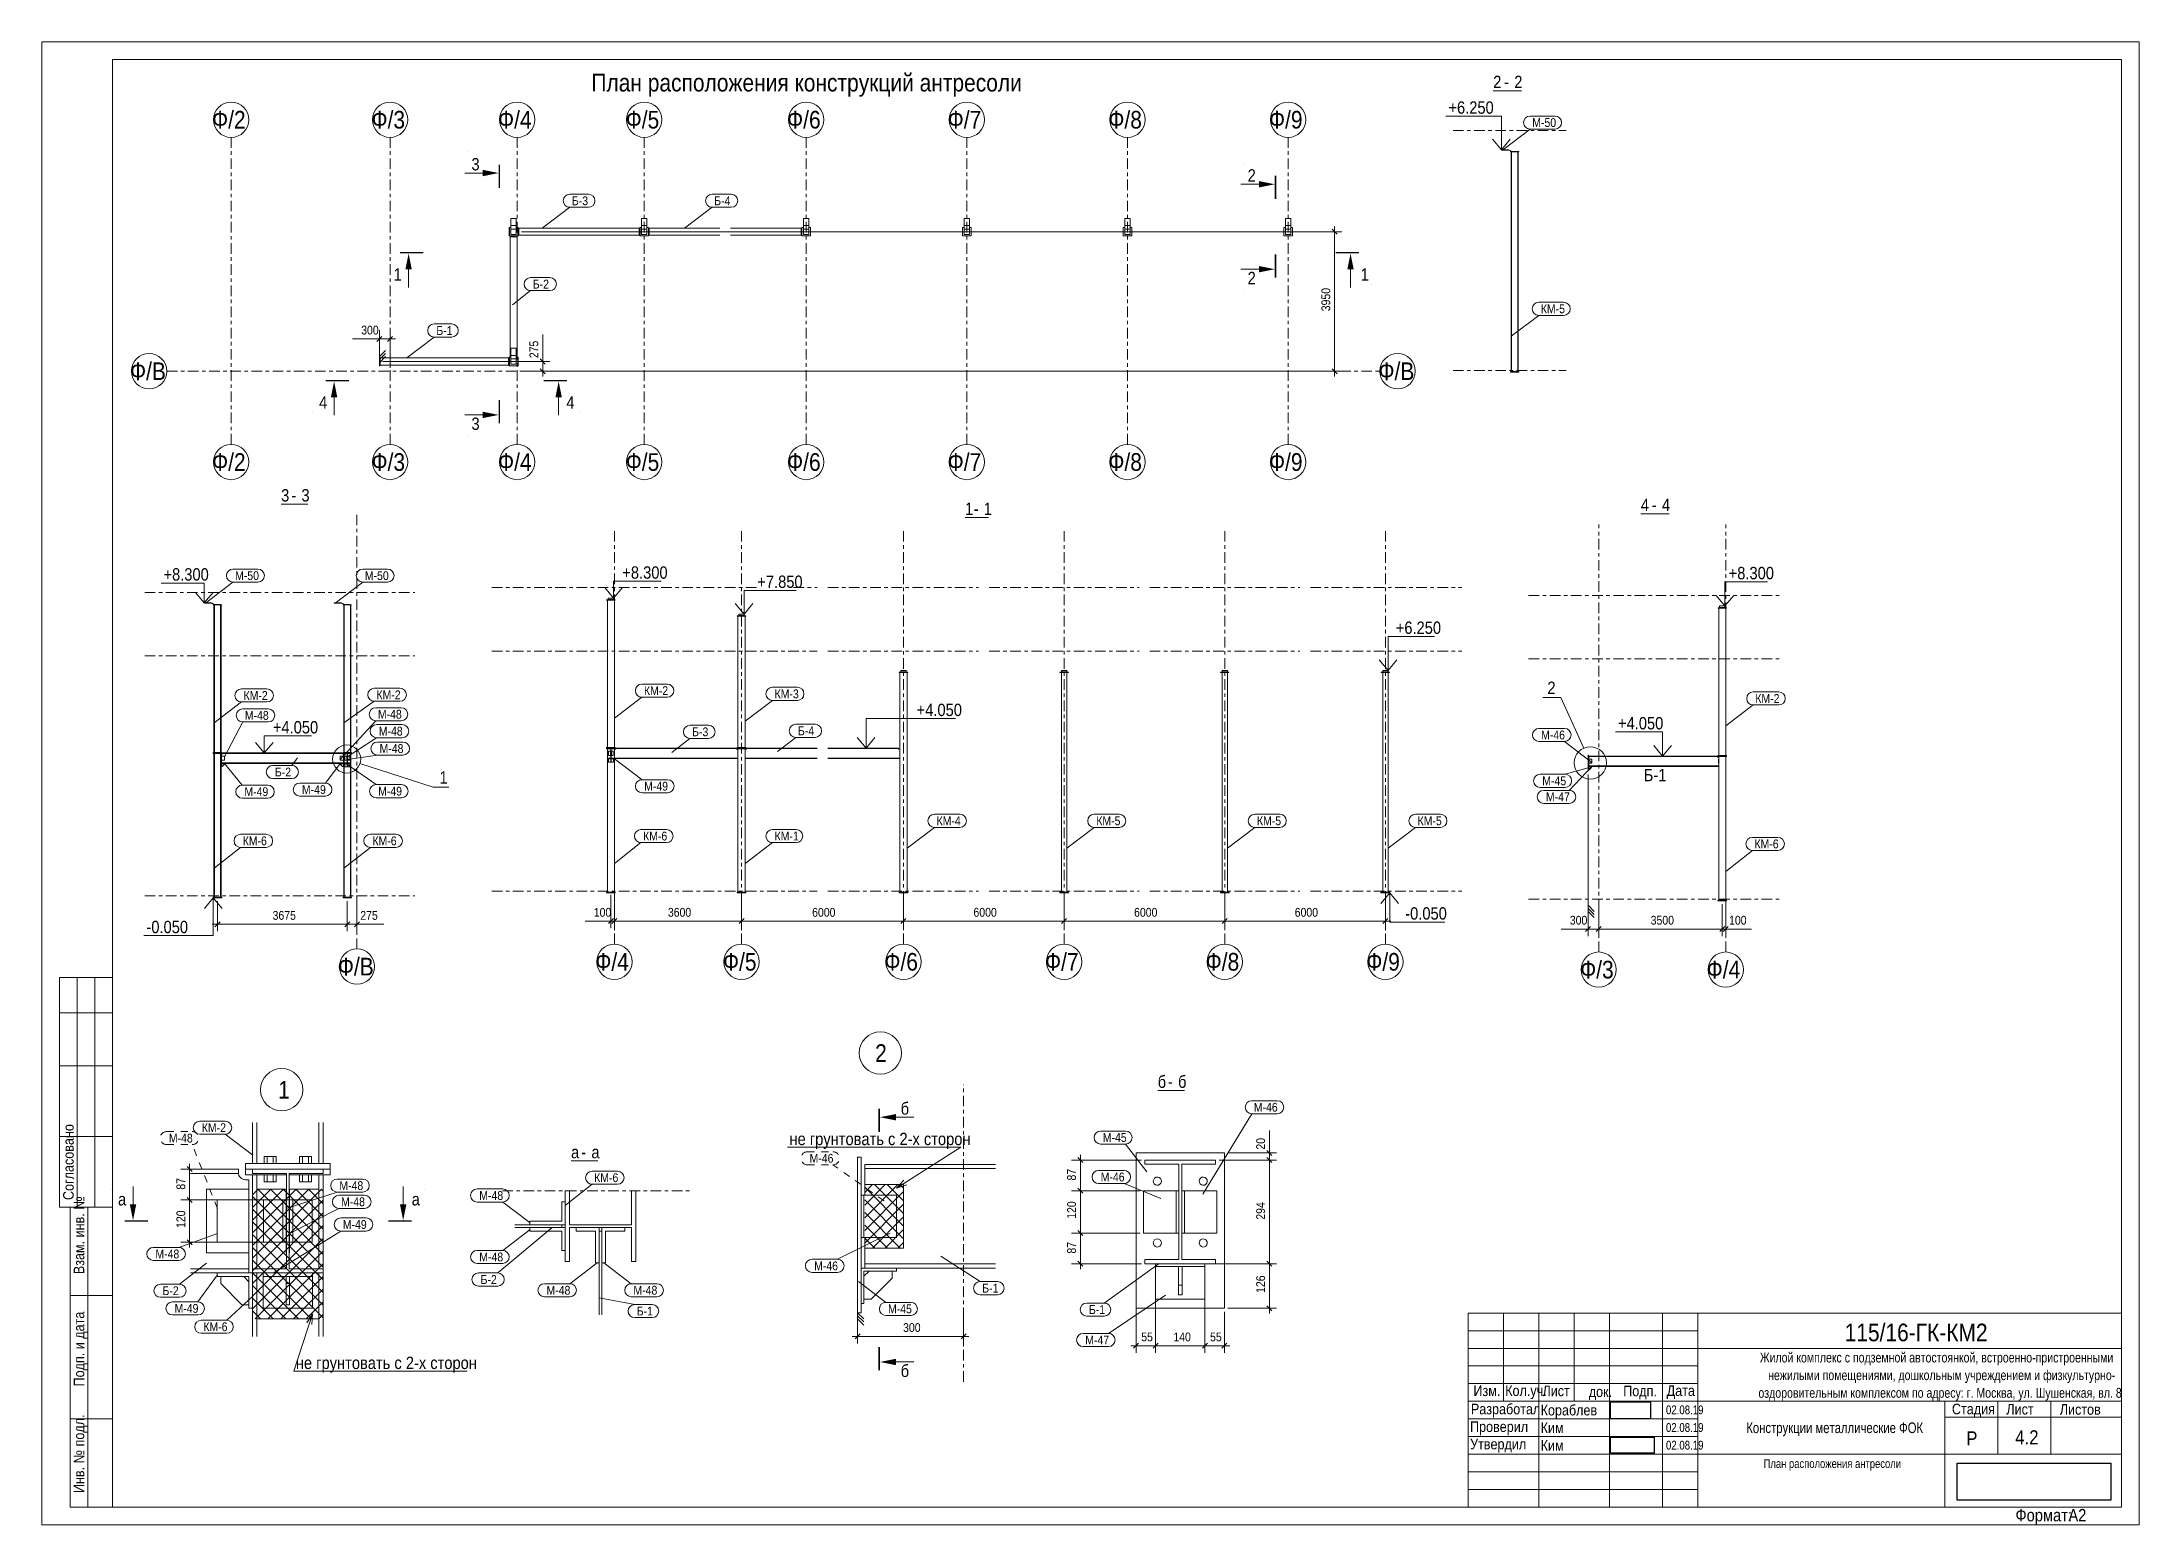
# Model space of a CAD drawing. Header units: millimetres. Extents: x -9 to 585, y -224 to 196.
import ezdxf

# ---------------------------------------------------------------- set-up
doc = ezdxf.new("R2010")
doc.units = ezdxf.units.MM
for name, pattern in [('XKITLINE00', [0]), ('XKITLINE02', [4, 2, -2]), ('XKITLINE03', [6, 3, -1, 1, -1])]:
    doc.linetypes.add(name, pattern=pattern)
for name, color, linetype, lineweight in [('Bolt', 7, 'Continuous', 0), ('DetailSymbol', 3, 'Continuous', 0), ('DrawingSheet', 5, 'Continuous', 0), ('LevelText', 7, 'Continuous', 0), ('OtherObjectType', 1, 'Continuous', 0), ('Part', 2, 'Continuous', 0), ('PartMark', 3, 'Continuous', 0), ('S-GRID', 1, 'Continuous', 0), ('Section', 6, 'Continuous', 0), ('Z-DIMENSIONS', 1, 'Continuous', 0), ('Текст', 3, 'Continuous', 0)]:
    doc.layers.add(name, color=color, linetype=linetype, lineweight=lineweight)
doc.styles.add('GOST type A', font='ARIAL.TTF')
picture_1 = doc.add_image_def('image1.bmp', size_in_pixel=(866, 364))
picture_2 = doc.add_image_def('image2.bmp', size_in_pixel=(613, 222))
picture_3 = doc.add_image_def('image3.jpg', size_in_pixel=(784, 174))

msp = doc.modelspace()

# ---------------------------------------------------------------- texts
at = {"layer": 'DetailSymbol', "style": 'GOST type A', "width": 0.85}
for s, p in [('2', (417.82, 11.59)), ('1', (104.01, -13.8))]:
    msp.add_text(s, height=3.5, dxfattribs=at).set_placement(p)
at = {"layer": 'LevelText', "style": 'GOST type A', "width": 0.85}
for s, p in [('+6.250', (389.79, 175.93)), ('+8.300', (155.79, 44.23)), ('+8.300', (469.16, 44.08)), ('+8.300', (25.83, 43.7)), ('+7.850', (194.03, 41.62)), ('+6.250', (374.87, 28.6)), ('+4.050', (239.16, 5.33)), ('+4.050', (56.81, 0.41)), ('+4.050', (437.82, 1.55)), ('-0.050', (21, -56.16)), ('-0.050', (377.55, -52.32))]:
    msp.add_text(s, height=3.5, dxfattribs=at).set_placement(p)
at = {"layer": 'OtherObjectType', "style": 'GOST type A'}
for s, height, width, p in [('План расположения конструкций антресоли', 5, 0.85, (147.04, 182.23)), ('2', 3.5, 0.85, (402.46, 183.18)), ('-', 3.5, 0.85, (405.56, 183.18)), ('2', 3.5, 0.85, (408.43, 183.18)), ('3', 3.5, 0.85, (59.15, 66.1)), ('-', 3.5, 0.85, (62.03, 66.1)), ('3', 3.5, 0.85, (64.9, 66.1)), ('1', 3.5, 0.85, (252.88, 62.3)), ('1', 3.5, 0.85, (258.18, 62.3)), ('4', 3.5, 0.85, (444.28, 63.37)), ('4', 3.5, 0.85, (450.26, 63.37)), ('-', 3.5, 0.85, (255.3, 62.3)), ('-', 3.5, 0.85, (447.38, 63.37)), ('2', 5, 0.85, (227.4, -92.62)), ('1', 5, 0.85, (58.32, -103.01)), ('б', 3.5, 0.85, (307.44, -99.97)), ('-', 3.5, 0.85, (310.32, -99.97)), ('б', 3.5, 0.85, (313.2, -99.97)), ('а', 3.5, 0.85, (141.28, -119.92)), ('-', 3.5, 0.85, (144.16, -119.92)), ('а', 3.5, 0.85, (147.04, -119.92)), ('115/16-ГК-КМ2', 5, 0.85, (502.01, -171.75)), ('Жилой комплекс с подземной автостоянкой, встроенно-пристроенными', 2.8, 0.765, (477.99, -177.75)), ('нежилыми помещениями, дошкольным учреждением и физкультурно-', 2.8, 0.765, (480.34, -182.75)), ('Разработал', 3, 0.85, (396.15, -192.44)), ('Изм.', 3, 0.85, (396.87, -187.27)), ('Кол.уч.', 3, 0.85, (405.87, -187.24)), ('Кораблев', 3, 0.85, (415.9, -192.75)), ('Лист', 3, 0.85, (416.42, -187.3)), ('док.', 3, 0.85, (429.53, -187.55)), ('Подп.', 3, 0.85, (439.29, -187.32)), ('02.08.19', 2.5, 0.782, (451.4, -192.43)), ('Дата', 3, 0.85, (451.6, -187.23)), ('оздоровительным комплексом по адресу: г. Москва, ул. Шушенская, вл. 8', 2.8, 0.765, (477.59, -187.75)), ('Стадия', 3, 0.85, (532.4, -192.43)), ('Лист', 3, 0.85, (547.82, -192.5)), ('Листов', 3, 0.85, (562.94, -192.56)), ('Проверил', 3, 0.85, (395.9, -197.44)), ('Ким', 3, 0.85, (415.9, -197.75)), ('02.08.19', 2.5, 0.782, (451.4, -197.43)), ('Конструкции металлические ФОК', 3, 0.765, (474.15, -197.75)), ('Утвердил', 3, 0.85, (395.92, -202.36)), ('Ким', 3, 0.85, (415.9, -202.75)), ('02.08.19', 2.5, 0.782, (451.4, -202.43)), ('Р', 4, 0.85, (536.45, -201.25)), ('4.2', 4, 0.85, (550.33, -200.95)), ('План расположения антресоли', 2.5, 0.765, (479.06, -207.64)), ('Формат:', 3.5, 0.85, (550.4, -222.75)), ('A2', 3.5, 0.85, (565.4, -222.75))]:
    msp.add_text(s, height=height, dxfattribs=dict(at, width=width)).set_placement(p)
at = {"layer": 'OtherObjectType', "style": 'GOST type A', "width": 0.85}
for s, p in [('Согласовано', (0.4, -131.75)), ('Взам. инв. №', (3.4, -152.75)), ('Подп. и дата', (3.4, -184.54)), ('Инв. № подл.', (3.4, -214.75))]:
    msp.add_text(s, height=3, rotation=90, dxfattribs=at).set_placement(p)
at = {"layer": 'PartMark', "style": 'GOST type A', "width": 0.85}
for s, height, p in [('М-50', 2.5, (413.52, 172.17)), ('Б-3', 2.5, (141.51, 150.02)), ('Б-4', 2.5, (181.82, 150.02)), ('Б-2', 2.5, (130.43, 126.42)), ('КМ-5', 2.5, (415.95, 119.42)), ('Б-1', 2.5, (103.11, 113.27)), ('М-50', 2.5, (46.11, 43.85)), ('М-50', 2.5, (82.86, 43.85)), ('КМ-2', 2.5, (48.51, 9.91)), ('КМ-2', 2.5, (86.15, 10.11)), ('КМ-2', 2.5, (161.93, 11.27)), ('КМ-3', 2.5, (198.93, 10.37)), ('М-48', 2.5, (48.87, 4.26)), ('М-48', 2.5, (86.55, 4.59)), ('КМ-2', 2.5, (476.71, 9.06)), ('М-48', 2.5, (86.81, -0.2)), ('Б-3', 2.5, (175.56, -0.39)), ('Б-4', 2.5, (205.54, -0.11)), ('М-46', 2.5, (416.03, -1.28)), ('М-48', 2.5, (87.04, -5.13)), ('Б-2', 2.5, (57.39, -11.77)), ('М-45', 2.5, (416.37, -14.27)), ('Б-1', 3.5, (445.1, -13.13)), ('М-49', 2.5, (48.75, -17.34)), ('М-49', 2.5, (65.05, -16.75)), ('М-49', 2.5, (86.63, -17.19)), ('М-49', 2.5, (161.97, -15.79)), ('М-47', 2.5, (417.4, -18.81)), ('КМ-4', 2.5, (244.8, -25.59)), ('КМ-5', 2.5, (290.05, -25.59)), ('КМ-5', 2.5, (335.55, -25.59)), ('КМ-5', 2.5, (381.05, -25.59)), ('КМ-6', 2.5, (48.27, -31.27)), ('КМ-6', 2.5, (85.02, -31.27)), ('КМ-6', 2.5, (161.68, -29.91)), ('КМ-1', 2.5, (198.93, -29.91)), ('КМ-6', 2.5, (476.47, -32.13)), ('М-46', 2.5, (334.66, -106.72)), ('КМ-2', 2.5, (36.69, -112.51)), ('М-45', 2.5, (291.88, -115.3)), ('М-48', 2.5, (27.35, -115.45)), ('М-46', 2.5, (208.83, -121.17)), ('КМ-6', 2.5, (147.82, -126.67)), ('М-46', 2.5, (291.29, -126.47)), ('М-48', 2.5, (75.64, -128.91)), ('М-48', 2.5, (115.28, -131.71)), ('М-48', 2.5, (76.13, -133.5)), ('М-49', 2.5, (76.62, -139.92)), ('М-48', 2.5, (23.54, -148.27)), ('М-48', 2.5, (115.28, -149.12)), ('Б-2', 2.5, (115.65, -155.51)), ('М-46', 2.5, (210.12, -151.64)), ('Б-2', 2.5, (25.55, -158.68)), ('М-48', 2.5, (134.31, -158.55)), ('М-48', 2.5, (158.94, -158.55)), ('Б-1', 2.5, (257.74, -157.96)), ('М-49', 2.5, (28.97, -163.69)), ('Б-1', 2.5, (159.89, -164.44)), ('М-45', 2.5, (231.05, -163.83)), ('Б-1', 2.5, (287.95, -164.02)), ('КМ-6', 2.5, (37.12, -168.88)), ('М-47', 2.5, (286.92, -172.64))]:
    msp.add_text(s, height=height, dxfattribs=at).set_placement(p)
at = {"layer": 'S-GRID', "style": 'GOST type A', "width": 0.85}
for s, p in [('Ф/2', (39.63, 171.73)), ('Ф/3', (84.79, 171.73)), ('Ф/4', (120.63, 171.73)), ('Ф/5', (156.79, 171.73)), ('Ф/6', (202.5, 171.73)), ('Ф/7', (248, 171.73)), ('Ф/8', (293.5, 171.73)), ('Ф/9', (339, 171.73)), ('Ф/В', (16.39, 100.5)), ('Ф/В', (370, 100.5)), ('Ф/2', (39.63, 74.78)), ('Ф/3', (84.79, 74.78)), ('Ф/4', (120.63, 74.78)), ('Ф/5', (156.79, 74.78)), ('Ф/6', (202.5, 74.78)), ('Ф/7', (248, 74.78)), ('Ф/8', (293.5, 74.78)), ('Ф/9', (339, 74.78)), ('Ф/В', (75.26, -68.13)), ('Ф/4', (148.18, -66.77)), ('Ф/5', (184.34, -66.77)), ('Ф/6', (230.06, -66.77)), ('Ф/7', (275.56, -66.77)), ('Ф/8', (321.06, -66.77)), ('Ф/9', (366.56, -66.77)), ('Ф/3', (427.13, -68.99)), ('Ф/4', (462.97, -68.99))]:
    msp.add_text(s, height=5, dxfattribs=at).set_placement(p)
at = {"layer": 'Section', "style": 'GOST type A', "width": 0.85}
for s, p in [('3', (113.06, 159.87)), ('2', (332.91, 156.7)), ('1', (91.01, 128.65)), ('2', (332.91, 127.64)), ('1', (364.95, 128.65)), ('4', (69.91, 92.42)), ('4', (139.95, 92.42)), ('3', (113.06, 86.37)), ('б', (234.64, -107.55)), ('а', (12.95, -133.28)), ('а', (96.14, -133.28)), ('б', (234.64, -181.86))]:
    msp.add_text(s, height=3.5, dxfattribs=at).set_placement(p)
at = {"layer": 'Z-DIMENSIONS', "style": 'GOST type A', "width": 0.85}
for s, p in [('3950', (356.3, 119.98)), ('275', (132, 106.69)), ('20', (337.84, -117.47)), ('87', (284.28, -126.22)), ('87', (31.99, -128.81)), ('120', (31.99, -139.65)), ('120', (284.28, -137.06)), ('294', (337.84, -137.31)), ('87', (284.28, -146.92)), ('126', (337.84, -158.06))]:
    msp.add_text(s, height=2.5, rotation=90.00021, dxfattribs=at).set_placement(p)
for s, p in [('300', (81.83, 113.39)), ('3675', (56.74, -52.38)), ('275', (81.57, -52.38)), ('100', (147.71, -51.51)), ('3600', (168.7, -51.51)), ('6000', (209.56, -51.51)), ('6000', (255.25, -51.51)), ('6000', (300.75, -51.51)), ('6000', (346.25, -51.51)), ('300', (424.17, -53.75)), ('3500', (447.07, -53.75)), ('100', (469.28, -53.75)), ('300', (235.32, -169.11)), ('55', (302.77, -171.77)), ('140', (311.88, -171.77)), ('55', (322.27, -171.77))]:
    msp.add_text(s, height=2.5, dxfattribs=at).set_placement(p)
at = {"layer": 'Текст', "style": 'GOST type A', "width": 0.85}
for p in [(203.14, -116.2), (63.32, -179.61)]:
    msp.add_text('не грунтовать с 2-х сторон', height=3.5, dxfattribs=at).set_placement(p)

# ---------------------------------------------------------------- hatches: boundary and pattern name
at = {"layer": 'Section'}
for points in [[(121.18, 161.52), (121.18, 154.92), (120.76, 154.92), (120.76, 161.52)], [(120.76, 159.12), (116.26, 158.22), (116.26, 160.02)], [(340.61, 155.95), (336.11, 155.05), (336.11, 156.85)], [(341.03, 158.35), (341.03, 151.75), (340.61, 151.75), (340.61, 158.35)], [(92.86, 136.77), (99.46, 136.77), (99.46, 136.35), (92.86, 136.35)], [(357.86, 136.77), (364.46, 136.77), (364.46, 136.35), (357.86, 136.35)], [(95.26, 136.35), (96.16, 131.85), (94.36, 131.85)], [(340.61, 131.89), (336.11, 130.99), (336.11, 132.79)], [(341.03, 136.09), (341.03, 129.49), (340.61, 129.49), (340.61, 136.09)], [(362.06, 136.35), (362.96, 131.85), (361.16, 131.85)], [(71.76, 100.54), (78.36, 100.54), (78.36, 100.12), (71.76, 100.12)], [(74.16, 100.12), (75.06, 95.62), (73.26, 95.62)], [(133.55, 100.54), (140.15, 100.54), (140.15, 100.12), (133.55, 100.12)], [(137.75, 100.12), (138.65, 95.62), (136.85, 95.62)], [(120.76, 90.62), (116.26, 89.72), (116.26, 91.52)], [(121.18, 94.82), (121.18, 88.22), (120.76, 88.22), (120.76, 94.82)], [(228.35, -112.5), (228.35, -105.9), (228.77, -105.9), (228.77, -112.5)], [(228.77, -108.3), (233.27, -107.4), (233.27, -109.2)], [(17.2, -137.48), (16.3, -132.98), (18.1, -132.98)], [(93.72, -137.48), (92.82, -132.98), (94.62, -132.98)], [(21.4, -137.9), (14.8, -137.9), (14.8, -137.48), (21.4, -137.48)], [(96.12, -137.9), (89.52, -137.9), (89.52, -137.48), (96.12, -137.48)], [(228.35, -180.01), (228.35, -173.41), (228.77, -173.41), (228.77, -180.01)], [(228.77, -177.61), (233.27, -176.71), (233.27, -178.51)]]:
    msp.add_hatch(color=256, dxfattribs=at).paths.add_polyline_path(points, flags=17)

# ---------------------------------------------------------------- linework, layer by layer
at = {"layer": 'Bolt', "linetype": 'XKITLINE00', "lineweight": 0}
for p, q in [((57.77, -119.39), (54.31, -119.39)), ((54.31, -121.39), (54.31, -119.39)), ((54.31, -124.59), (54.31, -126.59)), ((55.18, -121.39), (55.18, -119.39)), ((55.18, -126.59), (55.18, -124.59)), ((56.91, -121.39), (56.91, -119.39)), ((56.91, -126.59), (56.91, -124.59)), ((57.77, -121.39), (57.77, -119.39)), ((57.77, -126.59), (57.77, -124.59)), ((67.77, -119.39), (64.31, -119.39)), ((64.31, -121.39), (64.31, -119.39)), ((64.31, -124.59), (64.31, -126.59)), ((65.18, -121.39), (65.18, -119.39)), ((65.18, -126.59), (65.18, -124.59)), ((66.91, -121.39), (66.91, -119.39)), ((66.91, -126.59), (66.91, -124.59)), ((67.77, -121.39), (67.77, -119.39)), ((67.77, -126.59), (67.77, -124.59)), ((54.31, -126.59), (57.77, -126.59)), ((64.31, -126.59), (67.77, -126.59))]:
    msp.add_line(p, q, dxfattribs=at)
for centre, start, end in [((307.33, -126.41), 18, 198), ((307.33, -126.41), 18, 198), ((307.33, -126.41), 198, 18), ((307.33, -126.41), 198, 18), ((320.33, -126.41), 18, 198), ((320.33, -126.41), 18, 198), ((320.33, -126.41), 198, 18), ((320.33, -126.41), 198, 18), ((307.33, -143.91), 18, 198), ((307.33, -143.91), 18, 198), ((307.33, -143.91), 198, 18), ((307.33, -143.91), 198, 18), ((320.33, -143.91), 18, 198), ((320.33, -143.91), 18, 198), ((320.33, -143.91), 198, 18), ((320.33, -143.91), 198, 18)]:
    msp.add_arc(centre, 1.15, start, end, dxfattribs=at)
at = {"layer": 'DetailSymbol', "linetype": 'XKITLINE00', "lineweight": 0}
for p, q in [((421.62, 10.59), (416.57, 10.59)), ((428.1, -3.77), (421.62, 10.59)), ((81.49, -8.07), (102.26, -14.8)), ((102.26, -14.8), (106.62, -14.8))]:
    msp.add_line(p, q, dxfattribs=at)
for centre, radius in [((77.71, -6.84), 3.98), ((429.98, -7.94), 4.57)]:
    msp.add_circle(centre, radius, dxfattribs=at)
at = {"layer": 'DrawingSheet', "linetype": 'XKITLINE00', "lineweight": 0}
for p, q in [((585.4, 196.25), (-8.6, 196.25)), ((-8.6, 196.25), (-8.6, -223.75)), ((585.4, -223.75), (585.4, 196.25)), ((580.4, 191.25), (11.4, 191.25)), ((11.4, 191.25), (11.4, -218.75)), ((580.4, -218.75), (580.4, 191.25)), ((11.4, -218.75), (580.4, -218.75)), ((-8.6, -223.75), (585.4, -223.75))]:
    msp.add_line(p, q, dxfattribs=at)
at = {"layer": 'LevelText', "linetype": 'XKITLINE00', "lineweight": 0}
for p, q in [((400.75, 175.23), (389.09, 175.23)), ((404.79, 175.23), (400.75, 175.23)), ((404.79, 165.69), (404.79, 175.23)), ((402.29, 168.69), (404.79, 165.69)), ((404.79, 165.69), (407.29, 168.69)), ((36.79, 43), (25.13, 43)), ((37.38, 43), (36.79, 43)), ((37.38, 37.37), (37.38, 43)), ((150.8, 41.73), (153.3, 38.73)), ((153.3, 38.73), (153.3, 43.53)), ((153.3, 43.53), (155.09, 43.53)), ((153.3, 38.73), (155.8, 41.73)), ((166.75, 43.53), (155.09, 43.53)), ((468.09, 36.51), (468.09, 43.38)), ((468.09, 43.38), (468.46, 43.38)), ((480.12, 43.38), (468.46, 43.38)), ((34.88, 40.37), (37.38, 37.37)), ((37.38, 37.37), (39.88, 40.37)), ((187.8, 37.23), (190.3, 34.23)), ((190.3, 34.23), (190.3, 40.92)), ((190.3, 40.92), (193.33, 40.92)), ((190.3, 34.23), (192.8, 37.23)), ((204.99, 40.92), (193.33, 40.92)), ((465.59, 39.51), (468.09, 36.51)), ((468.09, 36.51), (470.59, 39.51)), ((372.68, 18.23), (372.68, 27.9)), ((372.68, 27.9), (374.17, 27.9)), ((385.83, 27.9), (374.17, 27.9)), ((370.18, 21.23), (372.68, 18.23)), ((372.68, 18.23), (375.18, 21.23)), ((224.85, -3.77), (224.85, 4.63)), ((224.85, 4.63), (238.46, 4.63)), ((250.12, 4.63), (238.46, 4.63)), ((448.78, 0.85), (437.12, 0.85)), ((450.44, 0.85), (448.78, 0.85)), ((450.44, -5.99), (450.44, 0.85)), ((51.88, -2.13), (54.38, -5.13)), ((54.38, -5.13), (54.38, -0.29)), ((54.38, -0.29), (56.11, -0.29)), ((54.38, -5.13), (56.88, -2.13)), ((67.77, -0.29), (56.11, -0.29)), ((222.35, -0.77), (224.85, -3.77)), ((224.85, -3.77), (227.35, -0.77)), ((447.94, -2.99), (450.44, -5.99)), ((450.44, -5.99), (452.94, -2.99)), ((39.93, -46.13), (37.43, -49.13)), ((39.93, -46.13), (39.93, -56.86)), ((42.43, -49.13), (39.93, -46.13)), ((373.18, -44.77), (370.68, -47.77)), ((373.18, -44.77), (373.18, -53.02)), ((375.68, -47.77), (373.18, -44.77)), ((373.18, -53.02), (376.85, -53.02)), ((388.74, -53.02), (376.85, -53.02)), ((32.19, -56.86), (20.3, -56.86)), ((39.93, -56.86), (32.19, -56.86))]:
    msp.add_line(p, q, dxfattribs=at)
at = {"layer": 'OtherObjectType', "linetype": 'XKITLINE00', "lineweight": 0}
for p, q in [((402.46, 182.43), (410.49, 182.43)), ((59.15, 65.35), (66.73, 65.35)), ((252.88, 61.55), (259.55, 61.55)), ((444.28, 62.62), (452.31, 62.62)), ((-3.6, -133.75), (-3.6, -68.75)), ((-3.6, -68.75), (11.4, -68.75)), ((1.4, -133.75), (1.4, -68.75)), ((6.4, -133.75), (6.4, -68.75)), ((11.4, -68.75), (11.4, -218.75)), ((-3.6, -78.75), (11.4, -78.75)), ((-3.6, -93.75), (11.4, -93.75)), ((234.87, -90.12), (234.87, -90.12)), ((65.3, -100.51), (65.3, -100.51)), ((307.44, -100.72), (315.02, -100.72)), ((-3.6, -113.75), (11.4, -113.75)), ((141.28, -120.67), (148.86, -120.67)), ((-3.6, -133.75), (11.4, -133.75)), ((-0.6, -133.75), (-0.6, -218.75)), ((4.4, -133.75), (4.4, -218.75)), ((-0.6, -158.75), (11.4, -158.75)), ((580.4, -163.75), (395.4, -163.75)), ((395.4, -218.75), (395.4, -163.75)), ((395.4, -163.75), (580.4, -163.75)), ((405.4, -163.75), (405.4, -188.75)), ((415.4, -163.75), (415.4, -218.75)), ((425.4, -163.75), (425.4, -188.75)), ((435.4, -163.75), (435.4, -218.75)), ((450.4, -163.75), (450.4, -218.75)), ((460.4, -163.75), (460.4, -218.75)), ((580.4, -163.75), (580.4, -218.75)), ((395.4, -168.75), (460.4, -168.75)), ((395.4, -173.75), (460.4, -173.75)), ((460.4, -173.75), (580.4, -173.75)), ((395.4, -178.75), (460.4, -178.75)), ((395.4, -183.75), (460.4, -183.75)), ((395.4, -188.75), (580.4, -188.75)), ((530.4, -188.75), (530.4, -218.75)), ((545.4, -188.75), (545.4, -203.75)), ((560.4, -188.75), (560.4, -203.75)), ((-0.6, -193.75), (11.4, -193.75)), ((395.4, -193.75), (460.4, -193.75)), ((530.4, -193.25), (580.4, -193.25)), ((395.4, -198.75), (460.4, -198.75)), ((395.4, -203.75), (460.4, -203.75)), ((460.4, -203.75), (580.4, -203.75)), ((395.4, -208.75), (460.4, -208.75)), ((395.4, -213.75), (460.4, -213.75)), ((-0.6, -218.75), (11.4, -218.75)), ((580.4, -218.75), (395.4, -218.75))]:
    msp.add_line(p, q, dxfattribs=at)
for centre in [(228.87, -90.12), (59.3, -100.51)]:
    msp.add_circle(centre, 6, dxfattribs=at)
at = {"layer": 'Part', "linetype": 'XKITLINE00', "lineweight": 0}
for p, q in [((404.79, 165.69), (404.79, 165.61)), ((404.79, 165.69), (406.81, 165.69)), ((404.79, 165.61), (406.79, 165.61)), ((406.79, 165.61), (407.79, 165.19)), ((406.81, 165.69), (407.81, 165.27)), ((407.34, 165.11), (407.34, 165.19)), ((407.34, 165.19), (409.74, 165.19)), ((407.34, 165.11), (409.74, 165.11)), ((407.57, 102.89), (407.57, 165.11)), ((407.66, 102.89), (407.66, 165.11)), ((409.29, 165.27), (407.81, 165.27)), ((409.29, 165.19), (409.29, 165.27)), ((409.42, 102.89), (409.42, 165.11)), ((409.51, 102.89), (409.51, 165.11)), ((409.74, 165.11), (409.74, 165.19)), ((123.75, 141.3), (123.75, 143.7)), ((123.75, 143.7), (123.8, 143.7)), ((123.8, 141.3), (123.8, 143.7)), ((123.8, 143.7), (124.25, 143.7)), ((124.25, 146.25), (124.25, 141.75)), ((125.75, 146.25), (124.25, 146.25)), ((124.25, 144.23), (125.75, 144.23)), ((124.25, 143.23), (125.75, 143.23)), ((125.75, 146.25), (125.75, 141.75)), ((125.75, 143.7), (126.2, 143.7)), ((126.2, 143.7), (126.25, 143.7)), ((126.2, 143.7), (126.2, 141.3)), ((126.25, 141.3), (126.25, 143.7)), ((126.25, 143.2), (126.32, 143.22)), ((126.42, 143.32), (126.44, 143.38)), ((126.44, 141.5), (126.44, 143.5)), ((126.44, 143.5), (160.56, 143.5)), ((126.44, 143.38), (126.44, 143.4)), ((126.44, 142.54), (126.44, 143.38)), ((160.56, 143.5), (160.56, 141.5)), ((160.56, 143.4), (160.56, 143.38)), ((160.56, 143.38), (160.56, 142.54)), ((160.56, 143.38), (160.58, 143.32)), ((160.68, 143.22), (160.75, 143.2)), ((160.75, 141.3), (160.75, 143.7)), ((160.75, 143.7), (160.8, 143.7)), ((160.8, 141.3), (160.8, 143.7)), ((160.8, 143.7), (161.25, 143.7)), ((161.25, 146.25), (161.25, 141.75)), ((162.75, 146.25), (161.25, 146.25)), ((161.25, 144.23), (162.75, 144.23)), ((161.25, 143.23), (162.75, 143.23)), ((162.75, 146.25), (162.75, 141.75)), ((162.75, 143.7), (163.2, 143.7)), ((163.2, 143.7), (163.25, 143.7)), ((163.2, 143.7), (163.2, 141.3)), ((163.25, 141.3), (163.25, 143.7)), ((163.25, 143.2), (163.32, 143.22)), ((163.42, 143.32), (163.44, 143.38)), ((163.44, 141.5), (163.44, 143.5)), ((163.44, 143.5), (183.44, 143.5)), ((163.44, 143.38), (163.44, 143.4)), ((163.44, 142.54), (163.44, 143.38)), ((186.44, 143.5), (206.44, 143.5)), ((206.44, 143.5), (206.44, 141.5)), ((206.44, 143.4), (206.44, 143.38)), ((206.44, 143.38), (206.44, 142.54)), ((206.44, 143.38), (206.45, 143.32)), ((206.56, 143.22), (206.64, 143.2)), ((206.63, 143.2), (206.63, 143.7)), ((206.63, 143.7), (206.68, 143.7)), ((206.64, 143.2), (206.68, 143.2)), ((206.68, 141.3), (206.68, 143.7)), ((206.68, 143.7), (207.13, 143.7)), ((207.13, 146.25), (207.13, 141.75)), ((208.63, 146.25), (207.13, 146.25)), ((207.13, 144.23), (208.63, 144.23)), ((207.13, 143.23), (208.63, 143.23)), ((208.63, 146.25), (208.63, 141.75)), ((208.63, 143.7), (209.08, 143.7)), ((209.08, 143.7), (209.13, 143.7)), ((209.08, 143.7), (209.08, 141.3)), ((209.13, 141.3), (209.13, 143.7)), ((252.13, 141.3), (252.13, 143.7)), ((252.13, 143.7), (252.18, 143.7)), ((252.18, 141.3), (252.18, 143.7)), ((252.18, 143.7), (252.63, 143.7)), ((252.63, 146.25), (252.63, 141.75)), ((254.13, 146.25), (252.63, 146.25)), ((252.63, 144.23), (254.13, 144.23)), ((252.63, 143.23), (254.13, 143.23)), ((254.13, 146.25), (254.13, 141.75)), ((254.13, 143.7), (254.58, 143.7)), ((254.58, 143.7), (254.63, 143.7)), ((254.58, 143.7), (254.58, 141.3)), ((254.63, 141.3), (254.63, 143.7)), ((297.63, 141.3), (297.63, 143.7)), ((297.63, 143.7), (297.68, 143.7)), ((297.68, 141.3), (297.68, 143.7)), ((297.68, 143.7), (298.13, 143.7)), ((298.13, 146.25), (298.13, 141.75)), ((299.63, 146.25), (298.13, 146.25)), ((298.13, 144.23), (299.63, 144.23)), ((298.13, 143.23), (299.63, 143.23)), ((299.63, 146.25), (299.63, 141.75)), ((299.63, 143.7), (300.08, 143.7)), ((300.08, 143.7), (300.13, 143.7)), ((300.08, 143.7), (300.08, 141.3)), ((300.13, 141.3), (300.13, 143.7)), ((343.13, 141.3), (343.13, 143.7)), ((343.13, 143.7), (343.18, 143.7)), ((343.18, 141.3), (343.18, 143.7)), ((343.18, 143.7), (343.63, 143.7)), ((343.63, 146.25), (343.63, 141.75)), ((345.13, 146.25), (343.63, 146.25)), ((343.63, 144.23), (345.13, 144.23)), ((343.63, 143.23), (345.13, 143.23)), ((345.13, 146.25), (345.13, 141.75)), ((345.13, 143.7), (345.58, 143.7)), ((345.58, 143.7), (345.63, 143.7)), ((345.58, 143.7), (345.58, 141.3)), ((345.63, 141.3), (345.63, 143.7)), ((123.75, 141.3), (123.8, 141.3)), ((126.2, 141.3), (123.8, 141.3)), ((124, 141.3), (124, 106.95)), ((124, 141.1), (124.96, 141.1)), ((124, 141.1), (126, 141.1)), ((124.25, 141.75), (125.75, 141.75)), ((124.86, 141.1), (124.86, 141.3)), ((124.96, 141.3), (124.96, 141.1)), ((125.04, 141.3), (125.04, 141.1)), ((125.04, 141.1), (126, 141.1)), ((125.14, 141.1), (125.14, 141.3)), ((126, 141.3), (126, 106.95)), ((126.2, 141.3), (126.25, 141.3)), ((126.44, 142.54), (126.25, 142.54)), ((126.44, 142.46), (126.25, 142.46)), ((126.32, 141.78), (126.25, 141.8)), ((126.44, 141.62), (126.42, 141.68)), ((126.44, 141.62), (126.44, 142.46)), ((126.44, 141.6), (126.44, 141.62)), ((126.44, 141.5), (160.56, 141.5)), ((160.75, 142.54), (160.56, 142.54)), ((160.75, 142.46), (160.56, 142.46)), ((160.56, 141.62), (160.56, 142.46)), ((160.58, 141.68), (160.56, 141.62)), ((160.56, 141.6), (160.56, 141.62)), ((160.75, 141.8), (160.68, 141.78)), ((160.75, 141.3), (160.8, 141.3)), ((163.2, 141.3), (160.8, 141.3)), ((161.25, 141.75), (162.75, 141.75)), ((163.2, 141.3), (163.25, 141.3)), ((163.44, 142.54), (163.25, 142.54)), ((163.44, 142.46), (163.25, 142.46)), ((163.32, 141.78), (163.25, 141.8)), ((163.44, 141.62), (163.42, 141.68)), ((163.44, 141.62), (163.44, 142.46)), ((163.44, 141.6), (163.44, 141.62)), ((163.44, 141.5), (183.44, 141.5)), ((186.44, 141.5), (206.44, 141.5)), ((206.68, 142.54), (206.44, 142.54)), ((206.68, 142.46), (206.44, 142.46)), ((206.44, 141.62), (206.44, 142.46)), ((206.45, 141.68), (206.44, 141.62)), ((206.44, 141.6), (206.44, 141.62)), ((206.64, 141.8), (206.56, 141.78)), ((206.63, 141.3), (206.63, 141.8)), ((206.63, 141.3), (206.68, 141.3)), ((206.64, 141.8), (206.68, 141.8)), ((209.08, 141.3), (206.68, 141.3)), ((207.13, 141.75), (208.63, 141.75)), ((209.08, 141.3), (209.13, 141.3)), ((252.13, 141.3), (252.18, 141.3)), ((254.58, 141.3), (252.18, 141.3)), ((252.63, 141.75), (254.13, 141.75)), ((254.58, 141.3), (254.63, 141.3)), ((297.63, 141.3), (297.68, 141.3)), ((300.08, 141.3), (297.68, 141.3)), ((298.13, 141.75), (299.63, 141.75)), ((300.08, 141.3), (300.13, 141.3)), ((343.13, 141.3), (343.18, 141.3)), ((345.58, 141.3), (343.18, 141.3)), ((343.63, 141.75), (345.13, 141.75)), ((345.58, 141.3), (345.63, 141.3)), ((87, 107), (87, 104.5)), ((87, 107), (87.1, 107)), ((87.1, 107), (87.1, 104.5)), ((123.75, 104.55), (123.75, 106.95)), ((123.75, 106.95), (123.8, 106.95)), ((123.8, 104.55), (123.8, 106.95)), ((123.8, 106.95), (124.25, 106.95)), ((124, 107.15), (124.25, 107.15)), ((124, 107.15), (124.25, 107.15)), ((124.25, 109.5), (124.25, 105)), ((125.75, 109.5), (124.25, 109.5)), ((124.25, 107.48), (125.75, 107.48)), ((125.75, 109.5), (125.75, 105)), ((125.75, 107.15), (126, 107.15)), ((125.75, 107.15), (126, 107.15)), ((125.75, 106.95), (126.2, 106.95)), ((126.2, 106.95), (126.25, 106.95)), ((126.2, 106.95), (126.2, 104.55)), ((126.25, 104.55), (126.25, 106.95)), ((87, 104.5), (87.1, 104.5)), ((87.18, 106.79), (87.1, 106.79)), ((87.1, 105.79), (87.2, 105.79)), ((87.1, 105.71), (87.2, 105.71)), ((87.18, 104.71), (87.1, 104.71)), ((87.18, 105.87), (87.18, 106.79)), ((87.18, 106.45), (87.2, 106.45)), ((87.2, 105.87), (87.18, 105.87)), ((87.2, 105.63), (87.18, 105.63)), ((87.18, 105.63), (87.18, 104.71)), ((87.18, 105.05), (87.2, 105.05)), ((87.2, 104.75), (87.2, 106.75)), ((87.2, 106.75), (123.56, 106.75)), ((123.56, 104.75), (87.2, 104.75)), ((123.56, 106.75), (123.56, 104.75)), ((123.56, 106.65), (123.56, 106.63)), ((123.56, 106.63), (123.56, 105.79)), ((123.56, 106.63), (123.58, 106.57)), ((123.75, 105.79), (123.56, 105.79)), ((123.75, 105.71), (123.56, 105.71)), ((123.56, 104.87), (123.56, 105.71)), ((123.58, 104.93), (123.56, 104.87)), ((123.56, 104.85), (123.56, 104.87)), ((123.68, 106.47), (123.75, 106.45)), ((123.75, 105.05), (123.68, 105.03)), ((123.75, 104.55), (123.8, 104.55)), ((126.2, 104.55), (123.8, 104.55)), ((124.25, 106.48), (125.75, 106.48)), ((124.25, 105), (125.75, 105)), ((126.2, 104.55), (126.25, 104.55)), ((407.34, 102.69), (407.34, 102.89)), ((407.34, 102.89), (409.74, 102.89)), ((407.34, 102.69), (409.74, 102.69)), ((409.74, 102.69), (409.74, 102.89)), ((37.38, 37.37), (37.38, 37.29)), ((37.38, 37.37), (39.4, 37.37)), ((37.38, 37.29), (39.38, 37.29)), ((39.38, 37.29), (40.38, 36.87)), ((39.4, 37.37), (40.4, 36.95)), ((39.93, 36.79), (39.93, 36.87)), ((39.93, 36.87), (42.33, 36.87)), ((39.93, 36.79), (42.33, 36.79)), ((40.13, -4.97), (40.13, 36.79)), ((40.25, -4.97), (40.25, 36.79)), ((41.88, 36.95), (40.4, 36.95)), ((41.88, 36.87), (41.88, 36.95)), ((42.01, -4.97), (42.01, 36.79)), ((42.13, -4.97), (42.13, 36.79)), ((42.33, 36.79), (42.33, 36.87)), ((74.13, 37.37), (74.13, 37.29)), ((74.13, 37.37), (76.15, 37.37)), ((74.13, 37.29), (76.13, 37.29)), ((76.13, 37.29), (77.13, 36.87)), ((76.15, 37.37), (77.15, 36.95)), ((76.68, 36.79), (76.68, 36.87)), ((76.68, 36.87), (79.08, 36.87)), ((76.68, 36.79), (79.08, 36.79)), ((76.88, -4.97), (76.88, 36.79)), ((77, -4.97), (77, 36.79)), ((78.63, 36.95), (77.15, 36.95)), ((78.63, 36.87), (78.63, 36.95)), ((78.76, -4.97), (78.76, 36.79)), ((78.88, -4.97), (78.88, 36.79)), ((79.08, 36.79), (79.08, 36.87)), ((151.35, 38.15), (151.35, 38.23)), ((153.75, 38.23), (151.35, 38.23)), ((153.75, 38.15), (151.35, 38.15)), ((151.55, -3.61), (151.55, 38.15)), ((151.8, 38.73), (151.8, 38.23)), ((153.3, 38.73), (151.8, 38.73)), ((151.8, 38.31), (153.3, 38.31)), ((153.3, 38.23), (153.3, 38.73)), ((153.55, -3.61), (153.55, 38.15)), ((153.75, 38.15), (153.75, 38.23)), ((466.14, 35.93), (466.14, 36.01)), ((468.54, 36.01), (466.14, 36.01)), ((468.54, 35.93), (466.14, 35.93)), ((466.34, -5.83), (466.34, 35.93)), ((466.59, 36.51), (466.59, 36.01)), ((468.09, 36.51), (466.59, 36.51)), ((466.59, 36.09), (468.09, 36.09)), ((468.09, 36.01), (468.09, 36.51)), ((468.34, -5.83), (468.34, 35.93)), ((468.54, 35.93), (468.54, 36.01)), ((188.35, 33.65), (188.35, 33.73)), ((190.75, 33.73), (188.35, 33.73)), ((190.75, 33.65), (188.35, 33.65)), ((188.55, -3.61), (188.55, 33.65)), ((188.8, 34.23), (188.8, 33.73)), ((190.3, 34.23), (188.8, 34.23)), ((188.8, 33.81), (190.3, 33.81)), ((190.3, 33.73), (190.3, 34.23)), ((190.55, -3.61), (190.55, 33.65)), ((190.75, 33.65), (190.75, 33.73)), ((234.68, 18.23), (234.68, 17.73)), ((236.18, 18.23), (234.68, 18.23)), ((236.18, 17.73), (236.18, 18.23)), ((280.18, 18.23), (280.18, 17.73)), ((281.68, 18.23), (280.18, 18.23)), ((281.68, 17.73), (281.68, 18.23)), ((325.68, 18.23), (325.68, 17.73)), ((327.18, 18.23), (325.68, 18.23)), ((327.18, 17.73), (327.18, 18.23)), ((371.18, 18.23), (371.18, 17.73)), ((372.68, 18.23), (371.18, 18.23)), ((372.68, 17.73), (372.68, 18.23)), ((234.23, 17.65), (234.23, 17.73)), ((236.63, 17.73), (234.23, 17.73)), ((236.63, 17.65), (234.23, 17.65)), ((234.43, -44.57), (234.43, 17.65)), ((234.68, 17.81), (236.18, 17.81)), ((236.43, -44.57), (236.43, 17.65)), ((236.63, 17.65), (236.63, 17.73)), ((279.73, 17.65), (279.73, 17.73)), ((282.13, 17.73), (279.73, 17.73)), ((282.13, 17.65), (279.73, 17.65)), ((280.18, 17.81), (281.68, 17.81)), ((280.18, -44.57), (280.18, 17.65)), ((281.68, -44.57), (281.68, 17.65)), ((282.13, 17.65), (282.13, 17.73)), ((325.23, 17.65), (325.23, 17.73)), ((327.63, 17.73), (325.23, 17.73)), ((327.63, 17.65), (325.23, 17.65)), ((325.68, 17.81), (327.18, 17.81)), ((325.68, -44.57), (325.68, 17.65)), ((327.18, -44.57), (327.18, 17.65)), ((327.63, 17.65), (327.63, 17.73)), ((370.73, 17.65), (370.73, 17.73)), ((373.13, 17.73), (370.73, 17.73)), ((373.13, 17.65), (370.73, 17.65)), ((371.18, 17.81), (372.68, 17.81)), ((371.18, -44.57), (371.18, 17.65)), ((372.68, -44.57), (372.68, 17.65)), ((373.13, 17.65), (373.13, 17.73)), ((39.93, -5.13), (39.93, -4.97)), ((39.93, -4.97), (42.33, -4.97)), ((39.93, -5.13), (42.33, -5.13)), ((39.93, -5.13), (42.33, -5.13)), ((39.93, -5.13), (39.93, -5.29)), ((39.93, -5.29), (42.33, -5.29)), ((40.13, -45.93), (40.13, -5.29)), ((40.25, -45.93), (40.25, -5.29)), ((42.01, -45.93), (42.01, -5.29)), ((42.13, -45.93), (42.13, -5.29)), ((42.23, -6), (42.23, -5.43)), ((42.23, -5.43), (42.33, -5.43)), ((42.33, -5.13), (42.33, -4.97)), ((42.33, -5.13), (42.33, -5.29)), ((42.33, -5.43), (42.41, -5.42)), ((42.52, -5.31), (42.53, -5.25)), ((42.53, -5.23), (42.53, -5.13)), ((42.53, -5.13), (76.48, -5.13)), ((42.53, -5.25), (42.53, -5.23)), ((76.49, -5.25), (42.53, -5.25)), ((76.48, -5.13), (76.48, -5.23)), ((76.48, -5.23), (76.49, -5.25)), ((76.49, -5.25), (76.5, -5.31)), ((76.6, -5.42), (76.68, -5.43)), ((76.68, -5.13), (76.68, -4.97)), ((76.68, -4.97), (79.08, -4.97)), ((76.68, -5.13), (76.88, -5.13)), ((76.68, -5.13), (76.68, -5.29)), ((76.68, -5.13), (76.88, -5.13)), ((76.68, -5.29), (77.84, -5.29)), ((76.68, -5.43), (76.78, -5.43)), ((76.78, -5.43), (76.78, -6)), ((76.88, -5.25), (76.88, -5.13)), ((76.88, -5.13), (78.88, -5.13)), ((77.84, -5.25), (76.88, -5.25)), ((76.88, -7.95), (76.88, -5.29)), ((77, -7.95), (77, -5.29)), ((77.84, -7.95), (77.84, -5.25)), ((78.88, -5.25), (77.92, -5.25)), ((77.92, -5.25), (77.92, -7.95)), ((77.92, -5.29), (79.08, -5.29)), ((78.76, -7.95), (78.76, -5.29)), ((78.88, -5.13), (78.88, -5.25)), ((78.88, -5.13), (79.08, -5.13)), ((78.88, -5.13), (79.08, -5.13)), ((78.88, -7.95), (78.88, -5.29)), ((79.08, -5.13), (79.08, -4.97)), ((79.08, -5.13), (79.08, -5.29)), ((151.3, -3.77), (151.3, -3.61)), ((151.3, -3.61), (153.8, -3.61)), ((151.3, -3.77), (151.55, -3.77)), ((151.3, -3.77), (151.55, -3.77)), ((151.3, -3.93), (151.3, -3.77)), ((151.3, -3.93), (152.51, -3.93)), ((153.55, -3.77), (151.55, -3.77)), ((151.55, -3.77), (151.55, -3.89)), ((151.55, -3.89), (152.51, -3.89)), ((151.55, -6.59), (151.55, -3.93)), ((151.86, -5.84), (151.86, -4.64)), ((151.86, -4.64), (152.51, -4.64)), ((151.86, -5.84), (152.51, -5.84)), ((152.41, -5.84), (152.41, -4.64)), ((152.51, -6.59), (152.51, -3.89)), ((152.59, -6.59), (152.59, -3.89)), ((152.59, -3.89), (153.55, -3.89)), ((152.59, -3.93), (153.8, -3.93)), ((152.59, -4.64), (153.24, -4.64)), ((153.24, -5.84), (152.59, -5.84)), ((152.69, -5.84), (152.69, -4.64)), ((153.24, -4.64), (153.24, -5.84)), ((153.55, -3.89), (153.55, -3.77)), ((153.55, -3.77), (153.8, -3.77)), ((153.55, -3.77), (153.8, -3.77)), ((153.55, -6.59), (153.55, -3.93)), ((153.55, -4.07), (153.79, -4.07)), ((153.59, -4.64), (153.55, -4.64)), ((153.55, -5.84), (153.59, -5.84)), ((153.59, -5.84), (153.59, -4.64)), ((153.79, -4.07), (153.87, -4.05)), ((153.8, -3.77), (153.8, -3.61)), ((153.8, -3.93), (153.8, -3.77)), ((153.98, -3.95), (153.99, -3.89)), ((153.99, -3.89), (153.99, -3.77)), ((153.99, -3.77), (188.11, -3.77)), ((153.99, -3.89), (153.99, -3.87)), ((153.99, -3.89), (153.99, -3.89)), ((153.99, -3.89), (188.12, -3.89)), ((188.11, -3.77), (188.11, -3.89)), ((188.12, -3.89), (188.11, -3.87)), ((188.12, -3.89), (188.13, -3.95)), ((188.24, -4.05), (188.31, -4.07)), ((188.3, -3.77), (188.3, -3.61)), ((188.3, -3.61), (190.8, -3.61)), ((190.8, -3.77), (188.3, -3.77)), ((188.3, -3.77), (188.3, -3.93)), ((188.3, -3.77), (190.8, -3.77)), ((190.8, -3.93), (188.3, -3.93)), ((188.31, -4.07), (188.55, -4.07)), ((188.55, -4.64), (188.51, -4.64)), ((188.51, -4.64), (188.51, -5.84)), ((188.51, -5.84), (188.55, -5.84)), ((188.55, -44.57), (188.55, -3.93)), ((190.55, -44.57), (190.55, -3.93)), ((190.55, -4.07), (190.79, -4.07)), ((190.59, -4.64), (190.55, -4.64)), ((190.55, -5.84), (190.59, -5.84)), ((190.59, -5.84), (190.59, -4.64)), ((190.79, -4.07), (190.87, -4.05)), ((190.8, -3.77), (190.8, -3.61)), ((190.8, -3.77), (190.8, -3.93)), ((190.98, -3.95), (190.99, -3.89)), ((190.99, -3.89), (190.99, -3.77)), ((190.99, -3.77), (210.99, -3.77)), ((190.99, -3.89), (190.99, -3.87)), ((190.99, -3.89), (190.99, -3.89)), ((190.99, -3.89), (210.99, -3.89)), ((213.99, -3.77), (233.99, -3.77)), ((213.99, -3.89), (233.99, -3.89)), ((233.99, -3.77), (233.99, -3.89)), ((233.99, -3.89), (233.99, -3.87)), ((233.99, -3.89), (234.01, -3.95)), ((234.11, -4.05), (234.19, -4.07)), ((234.19, -4.07), (234.43, -4.07)), ((234.43, -4.64), (234.39, -4.64)), ((234.39, -4.64), (234.39, -5.84)), ((234.39, -5.84), (234.43, -5.84)), ((429.34, -5.79), (429.34, -10.19)), ((429.34, -5.79), (429.44, -5.79)), ((429.44, -5.79), (429.44, -10.19)), ((466.09, -5.99), (466.09, -5.83)), ((466.09, -5.83), (468.59, -5.83)), ((468.59, -5.99), (468.59, -5.83)), ((43.13, -6), (42.13, -6)), ((42.13, -7.2), (43.13, -7.2)), ((42.13, -8.07), (42.23, -8.07)), ((42.23, -9.07), (42.13, -9.07)), ((42.23, -7.2), (42.23, -6)), ((42.23, -7.2), (42.23, -8.07)), ((42.23, -7.95), (76.78, -7.95)), ((42.23, -8.07), (76.78, -8.07)), ((43.13, -8.17), (42.23, -8.17)), ((42.23, -8.17), (42.23, -9.07)), ((42.23, -8.32), (42.38, -8.17)), ((42.23, -8.97), (42.43, -8.97)), ((42.43, -8.97), (43.03, -8.37)), ((43.03, -8.37), (43.03, -8.17)), ((43.13, -7.2), (43.13, -6)), ((43.13, -8.07), (43.13, -8.17)), ((76.88, -6), (75.88, -6)), ((75.88, -6), (75.88, -7.2)), ((75.88, -7.2), (76.88, -7.2)), ((75.88, -8.07), (75.88, -8.17)), ((75.88, -8.17), (76.78, -8.17)), ((75.98, -8.37), (75.98, -8.17)), ((76.58, -8.97), (75.98, -8.37)), ((76.78, -8.97), (76.58, -8.97)), ((76.78, -8.32), (76.63, -8.17)), ((76.78, -7.2), (76.78, -6)), ((76.78, -7.2), (76.78, -8.07)), ((76.78, -8.07), (76.88, -8.07)), ((76.78, -8.17), (76.78, -9.07)), ((76.78, -9.07), (76.88, -9.07)), ((76.88, -8.07), (76.88, -7.95)), ((76.88, -7.95), (77.84, -7.95)), ((76.88, -45.93), (76.88, -8.07)), ((78.88, -8.07), (76.88, -8.07)), ((77, -45.93), (77, -8.07)), ((77.18, -9.07), (77.18, -8.07)), ((77.18, -8.17), (78.58, -8.17)), ((78.58, -9.07), (77.18, -9.07)), ((77.19, -7.2), (77.19, -6)), ((77.19, -6), (77.84, -6)), ((77.84, -7.2), (77.19, -7.2)), ((77.74, -7.2), (77.74, -6)), ((77.83, -8.17), (77.83, -8.97)), ((77.83, -8.37), (77.93, -8.37)), ((77.83, -8.97), (77.93, -8.97)), ((78.57, -6), (77.92, -6)), ((78.57, -7.2), (77.92, -7.2)), ((77.92, -7.95), (78.88, -7.95)), ((77.93, -8.97), (77.93, -8.17)), ((78.02, -7.2), (78.02, -6)), ((78.57, -6), (78.57, -7.2)), ((78.58, -8.07), (78.58, -9.07)), ((78.76, -45.93), (78.76, -8.07)), ((78.88, -7.95), (78.88, -8.07)), ((78.88, -45.93), (78.88, -8.07)), ((151.55, -6.71), (151.55, -6.59)), ((151.55, -6.59), (152.51, -6.59)), ((151.55, -44.57), (151.55, -6.71)), ((153.55, -6.71), (151.55, -6.71)), ((151.85, -7.71), (151.85, -6.71)), ((151.85, -6.81), (153.25, -6.81)), ((153.25, -7.71), (151.85, -7.71)), ((152.5, -6.81), (152.5, -7.61)), ((152.5, -7.01), (152.6, -7.01)), ((152.5, -7.61), (152.6, -7.61)), ((152.59, -6.59), (153.55, -6.59)), ((152.6, -7.61), (152.6, -6.81)), ((153.25, -6.71), (153.25, -7.71)), ((153.55, -6.59), (153.55, -6.71)), ((153.55, -6.59), (188.55, -6.59)), ((153.55, -44.57), (153.55, -6.71)), ((153.55, -6.71), (188.55, -6.71)), ((153.55, -6.71), (153.59, -6.71)), ((153.59, -6.81), (153.55, -6.81)), ((153.59, -6.71), (153.59, -6.81)), ((153.99, -6.71), (153.99, -6.59)), ((188.11, -6.59), (188.11, -6.71)), ((188.55, -6.71), (188.51, -6.71)), ((188.51, -6.71), (188.51, -6.81)), ((188.51, -6.81), (188.55, -6.81)), ((190.55, -6.59), (210.99, -6.59)), ((190.55, -6.71), (210.99, -6.71)), ((190.55, -6.71), (190.59, -6.71)), ((190.59, -6.81), (190.55, -6.81)), ((190.59, -6.71), (190.59, -6.81)), ((190.99, -6.71), (190.99, -6.59)), ((213.99, -6.59), (234.43, -6.59)), ((213.99, -6.71), (234.43, -6.71)), ((233.99, -6.59), (233.99, -6.71)), ((234.43, -6.71), (234.39, -6.71)), ((234.39, -6.71), (234.39, -6.81)), ((234.39, -6.81), (234.43, -6.81)), ((429.34, -10.19), (429.44, -10.19)), ((430.44, -6.86), (429.44, -6.86)), ((429.44, -8.06), (430.44, -8.06)), ((429.44, -8.93), (429.54, -8.93)), ((429.52, -9.93), (429.44, -9.93)), ((429.52, -8.06), (429.52, -6.86)), ((430.44, -9.01), (429.52, -9.01)), ((429.52, -9.01), (429.52, -9.93)), ((429.52, -9.16), (429.67, -9.01)), ((429.52, -9.81), (429.72, -9.81)), ((465.9, -5.99), (429.54, -5.99)), ((429.54, -5.99), (429.54, -6.86)), ((429.54, -6.11), (465.9, -6.11)), ((429.54, -8.06), (429.54, -8.93)), ((429.54, -8.81), (466.34, -8.81)), ((429.54, -8.93), (451.04, -8.93)), ((429.72, -9.81), (430.32, -9.21)), ((430.32, -9.21), (430.32, -9.01)), ((430.44, -8.06), (430.44, -6.86)), ((430.44, -8.93), (430.44, -9.01)), ((451.04, -8.93), (466.34, -8.93)), ((465.9, -6.11), (465.9, -5.99)), ((465.9, -6.11), (465.9, -6.09)), ((465.9, -6.11), (465.9, -6.11)), ((465.9, -6.11), (465.92, -6.16)), ((465.9, -8.93), (465.9, -8.81)), ((466.02, -6.27), (466.1, -6.29)), ((468.59, -5.99), (466.09, -5.99)), ((466.09, -5.99), (466.09, -6.15)), ((466.09, -5.99), (468.59, -5.99)), ((468.59, -6.15), (466.09, -6.15)), ((466.1, -6.29), (466.34, -6.29)), ((466.34, -6.86), (466.3, -6.86)), ((466.3, -6.86), (466.3, -8.06)), ((466.3, -8.06), (466.34, -8.06)), ((466.34, -8.93), (466.3, -8.93)), ((466.3, -8.93), (466.3, -9.03)), ((466.3, -9.03), (466.34, -9.03)), ((466.34, -46.79), (466.34, -6.15)), ((468.34, -46.79), (468.34, -6.15)), ((468.59, -5.99), (468.59, -6.15)), ((39.93, -46.13), (39.93, -45.93)), ((39.93, -45.93), (42.33, -45.93)), ((39.93, -46.13), (42.33, -46.13)), ((42.33, -46.13), (42.33, -45.93)), ((76.68, -46.13), (76.68, -45.93)), ((76.68, -45.93), (79.08, -45.93)), ((76.68, -46.13), (79.08, -46.13)), ((79.08, -46.13), (79.08, -45.93)), ((151.3, -44.77), (151.3, -44.57)), ((151.3, -44.57), (153.8, -44.57)), ((151.3, -44.77), (153.8, -44.77)), ((153.8, -44.77), (153.8, -44.57)), ((188.3, -44.77), (188.3, -44.57)), ((188.3, -44.57), (190.8, -44.57)), ((188.3, -44.77), (190.8, -44.77)), ((190.8, -44.77), (190.8, -44.57)), ((234.18, -44.77), (234.18, -44.57)), ((234.18, -44.57), (236.68, -44.57)), ((234.18, -44.77), (236.68, -44.77)), ((236.68, -44.77), (236.68, -44.57)), ((279.68, -44.77), (279.68, -44.57)), ((279.68, -44.57), (282.18, -44.57)), ((279.68, -44.77), (282.18, -44.77)), ((282.18, -44.77), (282.18, -44.57)), ((325.18, -44.77), (325.18, -44.57)), ((325.18, -44.57), (327.68, -44.57)), ((325.18, -44.77), (327.68, -44.77)), ((327.68, -44.77), (327.68, -44.57)), ((370.68, -44.77), (370.68, -44.57)), ((370.68, -44.57), (373.18, -44.57)), ((370.68, -44.77), (373.18, -44.77)), ((373.18, -44.77), (373.18, -44.57)), ((466.09, -46.99), (466.09, -46.79)), ((466.09, -46.79), (468.59, -46.79)), ((466.09, -46.99), (468.59, -46.99)), ((468.59, -46.99), (468.59, -46.79)), ((51.04, -121.39), (51.04, -109.76)), ((52.24, -121.39), (52.24, -109.76)), ((69.84, -121.39), (69.84, -109.76)), ((71.04, -121.39), (71.04, -109.76)), ((301.33, -162.41), (301.33, -118.41)), ((301.33, -118.41), (326.33, -118.41)), ((326.33, -118.41), (326.33, -162.41)), ((33.51, -122.99), (47.04, -122.99)), ((47.08, -124.19), (33.51, -124.19)), ((47.04, -122.99), (47.04, -123.99)), ((47.04, -123.99), (47.08, -124.19)), ((47.08, -124.19), (47.19, -124.76)), ((49.04, -122.99), (49.04, -121.39)), ((49.04, -121.39), (73.04, -121.39)), ((49.04, -122.99), (51.04, -122.99)), ((49.04, -122.99), (49.04, -124.59)), ((49.04, -122.99), (51.04, -122.99)), ((49.04, -124.59), (60.64, -124.59)), ((51.04, -124.19), (51.04, -122.99)), ((51.04, -122.99), (71.04, -122.99)), ((60.64, -124.19), (51.04, -124.19)), ((51.04, -151.19), (51.04, -124.59)), ((52.24, -151.19), (52.24, -124.59)), ((60.64, -151.19), (60.64, -124.19)), ((71.04, -124.19), (61.44, -124.19)), ((61.44, -124.19), (61.44, -151.19)), ((61.44, -124.59), (73.04, -124.59)), ((69.84, -151.19), (69.84, -124.59)), ((71.04, -122.99), (71.04, -124.19)), ((71.04, -122.99), (73.04, -122.99)), ((71.04, -122.99), (73.04, -122.99)), ((71.04, -151.19), (71.04, -124.59)), ((73.04, -122.99), (73.04, -121.39)), ((73.04, -122.99), (73.04, -124.59)), ((222.44, -119.65), (222.44, -163.65)), ((222.44, -119.65), (223.44, -119.65)), ((223.44, -119.65), (223.44, -163.65)), ((224.44, -121.65), (224.44, -130.35)), ((224.44, -121.65), (261.52, -121.65)), ((224.44, -122.85), (261.52, -122.85)), ((303.83, -121.61), (303.83, -120.41)), ((303.83, -120.41), (323.83, -120.41)), ((313.43, -121.61), (303.83, -121.61)), ((313.43, -148.61), (313.43, -121.61)), ((314.23, -121.61), (314.23, -148.61)), ((314.23, -121.61), (323.83, -121.61)), ((323.83, -121.61), (323.83, -120.41)), ((50.04, -128.69), (38.04, -128.69)), ((38.04, -128.69), (38.04, -146.69)), ((48.28, -125.84), (49.04, -125.99)), ((49.04, -125.99), (50.04, -125.99)), ((50.04, -131.69), (50.04, -125.99)), ((50.04, -131.69), (50.04, -128.69)), ((51, -128.69), (51.04, -128.69)), ((51, -165.39), (51, -128.69)), ((51.14, -148.12), (70.57, -128.69)), ((51.14, -144.53), (66.98, -128.69)), ((51.14, -140.94), (63.39, -128.69)), ((51.14, -137.35), (59.8, -128.69)), ((51.14, -133.75), (56.2, -128.69)), ((51.14, -130.16), (52.61, -128.69)), ((52.24, -128.69), (60.64, -128.69)), ((70.94, -147.08), (52.55, -128.69)), ((70.94, -143.49), (56.14, -128.69)), ((70.94, -139.9), (59.74, -128.69)), ((60.6, -128.69), (60.64, -128.69)), ((60.6, -146.69), (60.6, -128.69)), ((61.44, -128.69), (69.84, -128.69)), ((61.48, -128.69), (61.44, -128.69)), ((61.48, -146.69), (61.48, -128.69)), ((70.94, -136.31), (63.33, -128.69)), ((70.94, -132.71), (66.92, -128.69)), ((70.94, -129.12), (70.51, -128.69)), ((140.83, -129.17), (139.63, -129.17)), ((139.63, -129.17), (139.63, -149.17)), ((140.83, -138.77), (140.83, -129.17)), ((159.63, -129.17), (158.43, -129.17)), ((158.43, -129.17), (158.43, -138.77)), ((159.63, -149.17), (159.63, -129.17)), ((233.44, -130.35), (223.44, -130.35)), ((224.24, -142.35), (224.24, -130.35)), ((226.67, -127.35), (224.44, -129.58)), ((230.27, -127.35), (224.44, -133.17)), ((233.86, -127.35), (224.44, -136.77)), ((226.67, -127.35), (224.44, -129.58)), ((230.27, -127.35), (224.44, -133.17)), ((233.86, -127.35), (224.44, -136.77)), ((224.44, -127.35), (235.44, -127.35)), ((224.44, -130.35), (224.44, -127.35)), ((224.44, -128.13), (235.44, -139.13)), ((224.44, -128.13), (235.44, -139.13)), ((235.44, -129.36), (224.44, -140.36)), ((235.44, -129.36), (224.44, -140.36)), ((227.25, -127.35), (235.44, -135.54)), ((227.25, -127.35), (235.44, -135.54)), ((230.84, -127.35), (235.44, -131.95)), ((230.84, -127.35), (235.44, -131.95)), ((233.44, -142.35), (233.44, -130.35)), ((234.43, -127.35), (235.44, -128.36)), ((234.43, -127.35), (235.44, -128.36)), ((235.44, -127.35), (235.44, -145.35)), ((303.43, -129.11), (312.63, -129.11)), ((303.43, -141.11), (303.43, -129.11)), ((312.63, -141.11), (312.63, -129.11)), ((312.63, -129.11), (313.43, -129.11)), ((313.43, -141.11), (313.43, -129.11)), ((314.23, -129.11), (314.23, -141.11)), ((315.03, -129.11), (314.23, -129.11)), ((324.23, -129.11), (315.03, -129.11)), ((315.03, -141.11), (315.03, -129.11)), ((324.23, -141.11), (324.23, -129.11)), ((51.04, -131.69), (41.04, -131.69)), ((41.04, -131.69), (41.04, -143.69)), ((50.04, -143.69), (50.04, -131.69)), ((70.94, -150.67), (51.14, -130.87)), ((51.14, -151.72), (70.94, -131.92)), ((70.94, -154.27), (51.14, -134.47)), ((51.14, -155.31), (70.94, -135.51)), ((54.14, -143.69), (54.14, -131.69)), ((54.14, -131.69), (60.64, -131.69)), ((59.64, -143.69), (59.64, -131.69)), ((67.94, -131.69), (61.44, -131.69)), ((62.44, -143.69), (62.44, -131.69)), ((67.94, -131.69), (67.94, -143.69)), ((139.63, -132.27), (138.63, -132.27)), ((138.63, -132.27), (138.63, -137.77)), ((139.63, -138.77), (139.63, -132.27)), ((224.44, -131.73), (235.44, -142.73)), ((224.44, -131.73), (235.44, -142.73)), ((235.44, -132.95), (224.44, -143.95)), ((235.44, -132.95), (224.44, -143.95)), ((224.44, -135.32), (234.47, -145.35)), ((224.44, -135.32), (234.47, -145.35)), ((235.44, -136.54), (226.63, -145.35)), ((235.44, -136.54), (226.63, -145.35)), ((70.94, -157.86), (51.14, -138.06)), ((51.14, -158.9), (70.94, -139.1)), ((70.94, -161.45), (51.14, -141.65)), ((125.33, -138.77), (138.63, -138.77)), ((138.63, -139.57), (125.33, -139.57)), ((138.63, -137.77), (129.63, -137.77)), ((129.63, -137.77), (129.63, -138.77)), ((129.63, -138.77), (139.63, -138.77)), ((139.63, -139.57), (129.63, -139.57)), ((129.63, -139.57), (129.63, -140.57)), ((129.63, -140.57), (138.63, -140.57)), ((138.63, -138.77), (138.63, -139.57)), ((138.63, -140.57), (138.63, -146.07)), ((139.63, -146.07), (139.63, -139.57)), ((158.43, -138.77), (140.83, -138.77)), ((140.83, -149.17), (140.83, -139.57)), ((140.83, -139.57), (158.43, -139.57)), ((149.23, -139.57), (142.73, -139.57)), ((142.73, -139.57), (142.73, -140.57)), ((142.73, -140.57), (148.23, -140.57)), ((148.23, -140.57), (148.23, -149.57)), ((149.23, -149.57), (149.23, -139.57)), ((149.23, -164.22), (149.23, -140.57)), ((149.23, -140.57), (150.03, -140.57)), ((156.53, -139.57), (150.03, -139.57)), ((150.03, -139.57), (150.03, -149.57)), ((150.03, -164.22), (150.03, -140.57)), ((151.03, -149.57), (151.03, -140.57)), ((151.03, -140.57), (156.53, -140.57)), ((156.53, -140.57), (156.53, -139.57)), ((158.43, -139.57), (158.43, -149.17)), ((223.44, -142.35), (233.44, -142.35)), ((224.44, -138.91), (230.88, -145.35)), ((224.44, -138.91), (230.88, -145.35)), ((224.44, -142.35), (224.44, -151.05)), ((224.44, -145.35), (224.44, -142.35)), ((224.44, -142.5), (227.29, -145.35)), ((224.44, -142.5), (227.29, -145.35)), ((235.44, -140.13), (230.23, -145.35)), ((235.44, -140.13), (230.23, -145.35)), ((312.63, -141.11), (303.43, -141.11)), ((312.63, -141.11), (313.43, -141.11)), ((314.23, -141.11), (315.03, -141.11)), ((315.03, -141.11), (324.23, -141.11)), ((38.04, -146.69), (50.04, -146.69)), ((41.04, -143.69), (51.04, -143.69)), ((50.04, -146.69), (50.04, -143.69)), ((50.04, -143.69), (50.04, -152.39)), ((51.14, -162.49), (70.94, -142.69)), ((70.94, -165.04), (51.14, -145.24)), ((51.83, -165.39), (70.94, -146.28)), ((60.64, -143.69), (54.14, -143.69)), ((60.64, -146.69), (60.6, -146.69)), ((67.94, -143.69), (61.44, -143.69)), ((61.44, -146.69), (61.48, -146.69)), ((138.63, -146.07), (139.63, -146.07)), ((235.44, -145.35), (224.44, -145.35)), ((235.44, -143.73), (233.82, -145.35)), ((235.44, -143.73), (233.82, -145.35)), ((33.51, -151.19), (50.04, -151.19)), ((33.51, -152.39), (50.04, -152.39)), ((41.04, -152.39), (41.04, -153.39)), ((41.04, -153.39), (50.04, -153.39)), ((42.04, -155.39), (42.04, -153.39)), ((50.04, -154.89), (48.54, -153.39)), ((50.04, -152.39), (51.04, -152.39)), ((50.04, -153.39), (50.04, -162.39)), ((51.04, -152.39), (51.04, -151.19)), ((51.04, -151.19), (60.64, -151.19)), ((51.04, -170.39), (51.04, -152.39)), ((71.04, -152.39), (51.04, -152.39)), ((67.7, -165.39), (51.14, -148.83)), ((64.11, -165.39), (51.14, -152.43)), ((52.24, -170.39), (52.24, -152.39)), ((54.04, -162.39), (54.04, -152.39)), ((54.04, -153.39), (68.04, -153.39)), ((55.42, -165.39), (70.94, -149.88)), ((59.02, -165.39), (70.94, -153.47)), ((60.54, -153.39), (60.54, -161.39)), ((61.44, -151.19), (71.04, -151.19)), ((61.54, -161.39), (61.54, -153.39)), ((68.04, -152.39), (68.04, -162.39)), ((69.84, -170.39), (69.84, -152.39)), ((71.04, -151.19), (71.04, -152.39)), ((71.04, -170.39), (71.04, -152.39)), ((139.63, -149.17), (140.83, -149.17)), ((148.23, -149.57), (149.23, -149.57)), ((150.03, -149.57), (151.03, -149.57)), ((158.43, -149.17), (159.63, -149.17)), ((223.44, -151.05), (224.44, -151.05)), ((233.44, -151.85), (224.24, -151.85)), ((224.24, -151.85), (224.24, -161.05)), ((224.24, -153.35), (225.74, -151.85)), ((224.44, -149.85), (261.52, -149.85)), ((236.44, -151.05), (224.44, -151.05)), ((224.44, -151.05), (224.44, -151.09)), ((224.44, -151.05), (261.52, -151.05)), ((236.44, -151.09), (224.44, -151.09)), ((226.24, -159.85), (232.24, -153.85)), ((232.24, -153.85), (232.24, -151.85)), ((233.44, -151.05), (233.44, -151.85)), ((236.44, -151.05), (236.44, -151.09)), ((303.83, -149.81), (303.83, -148.61)), ((303.83, -148.61), (313.43, -148.61)), ((323.83, -149.81), (303.83, -149.81)), ((306.83, -150.61), (306.83, -149.81)), ((306.83, -149.81), (320.83, -149.81)), ((306.83, -159.81), (306.83, -150.61)), ((320.83, -150.61), (306.83, -150.61)), ((314.33, -150.61), (313.33, -150.61)), ((313.33, -150.61), (313.33, -155.88)), ((314.23, -148.61), (323.83, -148.61)), ((314.33, -155.88), (314.33, -150.61)), ((320.83, -149.81), (320.83, -150.61)), ((320.83, -159.81), (320.83, -150.61)), ((323.83, -148.61), (323.83, -149.81)), ((48.04, -161.39), (42.04, -155.39)), ((60.52, -165.39), (51.14, -156.02)), ((56.92, -165.39), (51.14, -159.61)), ((60.54, -155.39), (61.54, -155.39)), ((62.61, -165.39), (70.94, -157.06)), ((224.24, -159.85), (226.24, -159.85)), ((320.83, -159.81), (306.83, -159.81)), ((313.33, -158.61), (313.33, -155.88)), ((313.33, -155.88), (314.33, -155.88)), ((314.33, -158.61), (313.33, -158.61)), ((314.33, -155.88), (314.33, -158.61)), ((50.04, -161.39), (48.04, -161.39)), ((50.04, -162.39), (51.04, -162.39)), ((51.04, -165.39), (51, -165.39)), ((53.33, -165.39), (51.14, -163.2)), ((52.24, -165.39), (69.84, -165.39)), ((68.04, -162.39), (54.04, -162.39)), ((60.54, -161.39), (61.54, -161.39)), ((66.2, -165.39), (70.94, -160.65)), ((69.79, -165.39), (70.94, -164.24)), ((222.44, -163.65), (223.44, -163.65)), ((224.24, -161.05), (223.44, -161.05)), ((326.33, -162.41), (301.33, -162.41))]:
    msp.add_line(p, q, dxfattribs=at)
for centre, radius, start, end in [((126.24, 143.4), 0.2, 292.5, 337.5), ((160.76, 143.4), 0.2, 202.5, 247.5), ((163.24, 143.4), 0.2, 292.5, 337.5), ((206.64, 143.4), 0.2, 202.5, 247.5), ((126.24, 141.6), 0.2, 22.5, 67.5), ((160.76, 141.6), 0.2, 112.5, 157.5), ((163.24, 141.6), 0.2, 22.5, 67.5), ((206.64, 141.6), 0.2, 112.5, 157.5), ((123.76, 106.65), 0.2, 202.5, 247.5), ((123.76, 104.85), 0.2, 112.5, 157.5), ((42.33, -5.23), 0.2, 292.5, 337.5), ((76.68, -5.23), 0.2, 202.5, 247.5), ((153.79, -3.87), 0.2, 292.5, 337.5), ((188.31, -3.87), 0.2, 202.5, 247.5), ((190.79, -3.87), 0.2, 292.5, 337.5), ((234.19, -3.87), 0.2, 202.5, 247.5), ((466.1, -6.09), 0.2, 202.5, 247.5), ((49.04, -123.99), 2, 202.5, 247.5)]:
    msp.add_arc(centre, radius, start, end, dxfattribs=at)
at = {"layer": 'PartMark', "linetype": 'XKITLINE00', "lineweight": 0}
for p, q in [((412.92, 175.27), (419.98, 175.27)), ((405.14, 165.64), (412.92, 171.57)), ((412.92, 171.57), (419.98, 171.57)), ((133.13, 143.5), (140.91, 149.42)), ((140.91, 153.12), (146.19, 153.12)), ((140.91, 149.42), (146.19, 149.42)), ((173.44, 143.5), (181.22, 149.42)), ((181.22, 153.12), (186.65, 153.12)), ((181.22, 149.42), (186.65, 149.42)), ((124.68, 121.83), (129.83, 125.82)), ((129.83, 129.52), (135.27, 129.52)), ((129.83, 125.82), (135.27, 125.82)), ((407.57, 112.89), (415.35, 118.82)), ((415.35, 122.52), (422.42, 122.52)), ((415.35, 118.82), (422.42, 118.82)), ((102.51, 116.37), (107.46, 116.37)), ((94.73, 106.75), (102.51, 112.67)), ((102.51, 112.67), (107.46, 112.67)), ((37.73, 37.33), (45.51, 43.25)), ((45.51, 46.95), (52.57, 46.95)), ((45.51, 43.25), (52.57, 43.25)), ((74.48, 37.33), (82.26, 43.25)), ((82.26, 46.95), (89.32, 46.95)), ((82.26, 43.25), (89.32, 43.25)), ((47.91, 13.01), (55.14, 13.01)), ((85.55, 13.21), (92.77, 13.21)), ((161.33, 14.37), (168.55, 14.37)), ((198.33, 13.47), (205.39, 13.47)), ((476.11, 12.16), (483.34, 12.16)), ((40.14, 3.38), (47.91, 9.31)), ((47.91, 9.31), (55.14, 9.31)), ((48.27, 7.36), (55.49, 7.36)), ((76.89, 3.38), (85.55, 9.51)), ((85.55, 9.51), (92.77, 9.51)), ((85.95, 7.69), (93.18, 7.69)), ((153.55, 4.75), (161.33, 10.67)), ((161.33, 10.67), (168.55, 10.67)), ((190.55, 3.85), (198.33, 9.77)), ((198.33, 9.77), (205.39, 9.77)), ((468.34, 2.53), (476.11, 8.46)), ((476.11, 8.46), (483.34, 8.46)), ((43.13, -6.24), (48.27, 3.66)), ((48.27, 3.66), (55.49, 3.66)), ((75.89, -6.96), (85.95, 3.99)), ((85.95, 3.99), (93.18, 3.99)), ((86.21, 2.9), (93.44, 2.9)), ((174.96, 2.71), (180.23, 2.71)), ((204.94, 2.99), (210.37, 2.99)), ((415.43, 1.82), (422.66, 1.82)), ((77.84, -6.24), (86.21, -0.8)), ((77.93, -6.96), (86.44, -5.73)), ((86.21, -0.8), (93.44, -0.8)), ((86.44, -2.03), (93.67, -2.03)), ((86.44, -5.73), (93.67, -5.73)), ((169.78, -4.98), (174.96, -0.99)), ((174.96, -0.99), (180.23, -0.99)), ((199.78, -4.7), (204.94, -0.71)), ((204.94, -0.71), (210.37, -0.71)), ((415.43, -1.88), (422.66, -1.88)), ((430.44, -7.81), (422.66, -1.88)), ((43.13, -8.12), (48.15, -14.24)), ((56.79, -8.67), (62.22, -8.67)), ((63.81, -6.46), (62.22, -8.67)), ((75.89, -8.12), (71.68, -13.65)), ((77.46, -8.08), (86.03, -14.09)), ((153.59, -6.76), (161.37, -12.69)), ((415.77, -11.17), (422.83, -11.17)), ((429.36, -9.3), (422.83, -11.17)), ((430.44, -8.97), (424.02, -15.71)), ((48.15, -14.24), (55.37, -14.24)), ((56.79, -12.37), (62.22, -12.37)), ((64.45, -13.65), (71.68, -13.65)), ((64.45, -17.35), (71.68, -17.35)), ((86.03, -14.09), (93.25, -14.09)), ((86.03, -17.79), (93.25, -17.79)), ((161.37, -12.69), (168.59, -12.69)), ((161.37, -16.39), (168.59, -16.39)), ((415.77, -14.87), (422.83, -14.87)), ((416.8, -15.71), (424.02, -15.71)), ((48.15, -17.94), (55.37, -17.94)), ((244.2, -22.49), (251.43, -22.49)), ((289.45, -22.49), (296.52, -22.49)), ((334.95, -22.49), (342.02, -22.49)), ((380.45, -22.49), (387.52, -22.49)), ((416.8, -19.41), (424.02, -19.41)), ((47.67, -28.17), (54.9, -28.17)), ((84.42, -28.17), (91.65, -28.17)), ((161.08, -26.81), (168.31, -26.81)), ((198.33, -26.81), (205.07, -26.81)), ((236.43, -32.12), (244.2, -26.19)), ((244.2, -26.19), (251.43, -26.19)), ((281.68, -32.12), (289.45, -26.19)), ((289.45, -26.19), (296.52, -26.19)), ((327.18, -32.12), (334.95, -26.19)), ((334.95, -26.19), (342.02, -26.19)), ((372.68, -32.12), (380.45, -26.19)), ((380.45, -26.19), (387.52, -26.19)), ((475.87, -29.03), (483.1, -29.03)), ((40.14, -37.8), (47.67, -31.87)), ((47.67, -31.87), (54.9, -31.87)), ((76.89, -37.8), (84.42, -31.87)), ((84.42, -31.87), (91.65, -31.87)), ((153.55, -36.44), (161.08, -30.51)), ((161.08, -30.51), (168.31, -30.51)), ((190.55, -36.44), (198.33, -30.51)), ((198.33, -30.51), (205.07, -30.51)), ((468.34, -38.66), (475.87, -32.73)), ((475.87, -32.73), (483.1, -32.73)), ((334.06, -103.62), (341.28, -103.62)), ((36.09, -109.41), (43.31, -109.41)), ((291.28, -112.2), (298.34, -112.2)), ((320.26, -130.04), (334.06, -107.32)), ((334.06, -107.32), (341.28, -107.32)), ((36.09, -113.11), (43.31, -113.11)), ((51.09, -119.04), (43.31, -113.11)), ((291.28, -115.9), (298.34, -115.9)), ((304.4, -123.78), (298.34, -115.9)), ((147.22, -123.57), (154.44, -123.57)), ((290.69, -123.37), (297.91, -123.37)), ((60.59, -134.12), (75.04, -129.51)), ((75.04, -125.81), (82.27, -125.81)), ((75.04, -129.51), (82.27, -129.51)), ((75.53, -130.4), (82.76, -130.4)), ((114.68, -128.61), (121.91, -128.61)), ((139.68, -133.2), (147.22, -127.27)), ((147.22, -127.27), (154.44, -127.27)), ((290.69, -127.07), (297.91, -127.07)), ((308.32, -131.32), (297.91, -127.07)), ((61.49, -141.26), (75.53, -134.1)), ((75.53, -134.1), (82.76, -134.1)), ((114.68, -132.31), (121.91, -132.31)), ((129.68, -138.24), (121.91, -132.31)), ((41.09, -141.26), (30.17, -145.17)), ((56.87, -152.44), (76.02, -140.52)), ((76.02, -136.82), (83.24, -136.82)), ((76.02, -140.52), (83.24, -140.52)), ((135.94, -139.52), (120.49, -152.41)), ((129.68, -140.09), (121.91, -146.02)), ((231.67, -141.12), (216.75, -148.54)), ((22.94, -145.17), (30.17, -145.17)), ((114.68, -146.02), (121.91, -146.02)), ((246.03, -147.67), (257.14, -154.86)), ((22.94, -148.87), (30.17, -148.87)), ((38.04, -149.66), (30.38, -155.58)), ((41.09, -152.92), (35.59, -160.59)), ((114.68, -149.72), (121.91, -149.72)), ((115.05, -152.41), (120.49, -152.41)), ((148.71, -149.52), (140.93, -155.45)), ((150.56, -149.52), (158.34, -155.45)), ((209.52, -148.54), (216.75, -148.54)), ((209.52, -152.24), (216.75, -152.24)), ((307.86, -149.76), (292.3, -160.92)), ((24.95, -155.58), (30.38, -155.58)), ((24.95, -159.28), (30.38, -159.28)), ((51.09, -158.98), (43.74, -165.78)), ((115.05, -156.11), (120.49, -156.11)), ((133.71, -155.45), (140.93, -155.45)), ((133.71, -159.15), (140.93, -159.15)), ((149.28, -159.46), (159.29, -161.34)), ((158.34, -155.45), (165.56, -155.45)), ((158.34, -159.15), (165.56, -159.15)), ((222.67, -154.8), (230.45, -160.73)), ((257.14, -154.86), (262.08, -154.86)), ((257.14, -158.56), (262.08, -158.56)), ((309.66, -158.71), (293.54, -169.54)), ((28.37, -160.59), (35.59, -160.59)), ((28.37, -164.29), (35.59, -164.29)), ((36.52, -165.78), (43.74, -165.78)), ((159.29, -161.34), (164.24, -161.34)), ((159.29, -165.04), (164.24, -165.04)), ((230.45, -160.73), (237.51, -160.73)), ((230.45, -164.43), (237.51, -164.43)), ((287.35, -160.92), (292.3, -160.92)), ((287.35, -164.62), (292.3, -164.62)), ((36.52, -169.48), (43.74, -169.48)), ((286.32, -169.54), (293.54, -169.54)), ((286.32, -173.24), (293.54, -173.24))]:
    msp.add_line(p, q, dxfattribs=at)
at = {"layer": 'PartMark', "linetype": 'XKITLINE02', "lineweight": 0}
for p, q in [((26.75, -112.35), (33.97, -112.35)), ((26.75, -116.05), (33.97, -116.05)), ((41.09, -134.12), (33.97, -116.05)), ((208.23, -118.07), (215.45, -118.07)), ((208.23, -121.77), (215.45, -121.77)), ((229.94, -131.99), (215.45, -121.77))]:
    msp.add_line(p, q, dxfattribs=at)
at = {"layer": 'PartMark', "linetype": 'XKITLINE00', "lineweight": 0}
for centre, start, end in [((412.92, 173.42), 90, 270), ((419.98, 173.42), 270, 90), ((140.91, 151.27), 90, 270), ((146.19, 151.27), 270, 90), ((181.22, 151.27), 90, 270), ((186.65, 151.27), 270, 90), ((129.83, 127.67), 90, 270), ((135.27, 127.67), 270, 90), ((415.35, 120.67), 90, 270), ((422.42, 120.67), 270, 90), ((102.51, 114.52), 90, 270), ((107.46, 114.52), 270, 90), ((45.51, 45.1), 90, 270), ((52.57, 45.1), 270, 90), ((82.26, 45.1), 90, 270), ((89.32, 45.1), 270, 90), ((47.91, 11.16), 90, 270), ((55.14, 11.16), 270, 90), ((85.55, 11.36), 90, 270), ((92.77, 11.36), 270, 90), ((161.33, 12.52), 90, 270), ((168.55, 12.52), 270, 90), ((198.33, 11.62), 90, 270), ((205.39, 11.62), 270, 90), ((476.11, 10.31), 90, 270), ((483.34, 10.31), 270, 90), ((48.27, 5.51), 90, 270), ((55.49, 5.51), 270, 90), ((85.95, 5.84), 90, 270), ((93.18, 5.84), 270, 90), ((86.21, 1.05), 90, 270), ((93.44, 1.05), 270, 90), ((174.96, 0.86), 90, 270), ((180.23, 0.86), 270, 90), ((204.94, 1.14), 90, 270), ((210.37, 1.14), 270, 90), ((415.43, -0.03), 90, 270), ((422.66, -0.03), 270, 90), ((86.44, -3.88), 90, 270), ((93.67, -3.88), 270, 90), ((56.79, -10.52), 90, 270), ((62.22, -10.52), 270, 90), ((415.77, -13.02), 90, 270), ((422.83, -13.02), 270, 90), ((48.15, -16.09), 90, 270), ((55.37, -16.09), 270, 90), ((64.45, -15.5), 90, 270), ((71.68, -15.5), 270, 90), ((86.03, -15.94), 90, 270), ((93.25, -15.94), 270, 90), ((161.37, -14.54), 90, 270), ((168.59, -14.54), 270, 90), ((416.8, -17.56), 90, 270), ((424.02, -17.56), 270, 90), ((244.2, -24.34), 90, 270), ((251.43, -24.34), 270, 90), ((289.45, -24.34), 90, 270), ((296.52, -24.34), 270, 90), ((334.95, -24.34), 90, 270), ((342.02, -24.34), 270, 90), ((380.45, -24.34), 90, 270), ((387.52, -24.34), 270, 90), ((47.67, -30.02), 90, 270), ((54.9, -30.02), 270, 90), ((84.42, -30.02), 90, 270), ((91.65, -30.02), 270, 90), ((161.08, -28.66), 90, 270), ((168.31, -28.66), 270, 90), ((198.33, -28.66), 90, 270), ((205.07, -28.66), 270, 90), ((475.87, -30.88), 90, 270), ((483.1, -30.88), 270, 90), ((334.06, -105.47), 90, 270), ((341.28, -105.47), 270, 90), ((36.09, -111.26), 90, 270), ((43.31, -111.26), 270, 90), ((291.28, -114.05), 90, 270), ((298.34, -114.05), 270, 90), ((147.22, -125.42), 90, 270), ((154.44, -125.42), 270, 90), ((290.69, -125.22), 90, 270), ((297.91, -125.22), 270, 90), ((75.04, -127.66), 90, 270), ((75.53, -132.25), 90, 270), ((82.27, -127.66), 270, 90), ((82.76, -132.25), 270, 90), ((114.68, -130.46), 90, 270), ((121.91, -130.46), 270, 90), ((76.02, -138.67), 90, 270), ((83.24, -138.67), 270, 90), ((22.94, -147.02), 90, 270), ((30.17, -147.02), 270, 90), ((114.68, -147.87), 90, 270), ((121.91, -147.87), 270, 90), ((115.05, -154.26), 90, 270), ((120.49, -154.26), 270, 90), ((209.52, -150.39), 90, 270), ((216.75, -150.39), 270, 90), ((24.95, -157.43), 90, 270), ((30.38, -157.43), 270, 90), ((133.71, -157.3), 90, 270), ((140.93, -157.3), 270, 90), ((158.34, -157.3), 90, 270), ((165.56, -157.3), 270, 90), ((257.14, -156.71), 90, 270), ((262.08, -156.71), 270, 90), ((28.37, -162.44), 90, 270), ((36.52, -167.63), 90, 270), ((35.59, -162.44), 270, 90), ((43.74, -167.63), 270, 90), ((159.29, -163.19), 90, 270), ((164.24, -163.19), 270, 90), ((230.45, -162.58), 90, 270), ((237.51, -162.58), 270, 90), ((287.35, -162.77), 90, 270), ((292.3, -162.77), 270, 90), ((286.32, -171.39), 90, 270), ((293.54, -171.39), 270, 90)]:
    msp.add_arc(centre, 1.85, start, end, dxfattribs=at)
at = {"layer": 'PartMark', "linetype": 'XKITLINE02', "lineweight": 0}
for centre, start, end in [((26.75, -114.2), 90, 270), ((33.97, -114.2), 270, 90), ((208.23, -119.92), 90, 270), ((215.45, -119.92), 270, 90)]:
    msp.add_arc(centre, 1.85, start, end, dxfattribs=at)
at = {"layer": 'S-GRID', "linetype": 'XKITLINE03', "lineweight": 0}
for p, q in [((45, 82.28), (45, 169.23)), ((90, 82.28), (90, 169.23)), ((126, 82.28), (126, 169.23)), ((162, 82.28), (162, 169.23)), ((207.88, 82.28), (207.88, 169.23)), ((253.38, 82.28), (253.38, 169.23)), ((298.88, 82.28), (298.88, 169.23)), ((344.38, 82.28), (344.38, 169.23)), ((391.08, 171.19), (423.15, 171.19)), ((26.76, 103), (183.44, 103)), ((186.44, 103), (229.13, 103)), ((232.13, 103), (274.63, 103)), ((277.63, 103), (320.13, 103)), ((323.13, 103), (370.38, 103)), ((391.08, 103.19), (423.15, 103.19)), ((80.63, -60.63), (80.63, 62.35)), ((432.34, -61.49), (432.34, 59.62)), ((468.34, -61.49), (468.34, 59.62)), ((153.55, -59.27), (153.55, 58.55)), ((189.55, -59.27), (189.55, 58.55)), ((235.43, -59.27), (235.43, 58.55)), ((280.93, -59.27), (280.93, 58.55)), ((326.43, -59.27), (326.43, 58.55)), ((371.93, -59.27), (371.93, 58.55)), ((118.81, 41.73), (194.03, 41.73)), ((204.29, 41.73), (210.99, 41.73)), ((213.99, 41.73), (256.68, 41.73)), ((259.68, 41.73), (302.18, 41.73)), ((305.18, 41.73), (347.68, 41.73)), ((350.68, 41.73), (393.62, 41.73)), ((20.51, 40.37), (97.01, 40.37)), ((412.5, 39.51), (484.09, 39.51)), ((20.51, 22.37), (97.01, 22.37)), ((118.81, 23.73), (210.99, 23.73)), ((213.99, 23.73), (256.68, 23.73)), ((259.68, 23.73), (302.18, 23.73)), ((305.18, 23.73), (347.68, 23.73)), ((350.68, 23.73), (393.62, 23.73)), ((412.5, 21.51), (484.09, 21.51)), ((20.51, -45.63), (97.01, -45.63)), ((118.81, -44.27), (210.99, -44.27)), ((213.99, -44.27), (256.68, -44.27)), ((259.68, -44.27), (302.18, -44.27)), ((305.18, -44.27), (347.68, -44.27)), ((350.68, -44.27), (393.62, -44.27)), ((412.5, -46.49), (484.09, -46.49)), ((252.44, -183.2), (252.44, -99.12)), ((121.81, -129.17), (175.36, -129.17))]:
    msp.add_line(p, q, dxfattribs=at)
at = {"layer": 'S-GRID', "linetype": 'XKITLINE00', "lineweight": 0}
for centre in [(45, 174.23), (90, 174.23), (126, 174.23), (162, 174.23), (207.88, 174.23), (253.38, 174.23), (298.88, 174.23), (344.38, 174.23), (21.76, 103), (375.38, 103), (45, 77.28), (90, 77.28), (126, 77.28), (162, 77.28), (207.88, 77.28), (253.38, 77.28), (298.88, 77.28), (344.38, 77.28), (153.55, -64.27), (189.55, -64.27), (235.43, -64.27), (280.93, -64.27), (326.43, -64.27), (371.93, -64.27), (80.63, -65.63), (432.34, -66.49), (468.34, -66.49)]:
    msp.add_circle(centre, 5, dxfattribs=at)
at = {"layer": 'Section', "linetype": 'XKITLINE00', "lineweight": 0}
for p, q in [((112.06, 165.12), (112.06, 165.12)), ((112.06, 165.12), (112.06, 165.12)), ((331.91, 161.95), (331.91, 161.95)), ((331.91, 161.95), (331.91, 161.95)), ((111.16, 159.12), (116.26, 159.12)), ((331.01, 155.95), (336.11, 155.95)), ((95.26, 126.75), (95.26, 131.85)), ((331.01, 131.89), (336.11, 131.89)), ((362.06, 126.75), (362.06, 131.85)), ((89.26, 127.65), (89.26, 127.65)), ((89.26, 127.65), (89.26, 127.65)), ((331.91, 125.89), (331.91, 125.89)), ((331.91, 125.89), (331.91, 125.89)), ((368.06, 127.65), (368.06, 127.65)), ((368.06, 127.65), (368.06, 127.65)), ((74.16, 90.52), (74.16, 95.62)), ((137.75, 90.52), (137.75, 95.62)), ((68.16, 91.42), (68.16, 91.42)), ((68.16, 91.42), (68.16, 91.42)), ((111.16, 90.62), (116.26, 90.62)), ((143.75, 91.42), (143.75, 91.42)), ((143.75, 91.42), (143.75, 91.42)), ((112.06, 84.62), (112.06, 84.62)), ((112.06, 84.62), (112.06, 84.62)), ((237.47, -102.3), (237.47, -102.3)), ((237.47, -102.3), (237.47, -102.3)), ((238.37, -108.3), (233.27, -108.3)), ((11.2, -128.78), (11.2, -128.78)), ((11.2, -128.78), (11.2, -128.78)), ((17.2, -127.88), (17.2, -132.98)), ((93.72, -127.88), (93.72, -132.98)), ((99.72, -128.78), (99.72, -128.78)), ((99.72, -128.78), (99.72, -128.78)), ((238.37, -177.61), (233.27, -177.61)), ((237.47, -183.61), (237.47, -183.61)), ((237.47, -183.61), (237.47, -183.61))]:
    msp.add_line(p, q, dxfattribs=at)
at = {"layer": 'Z-DIMENSIONS', "linetype": 'XKITLINE00', "lineweight": 0}
for p, q in [((356.84, 143.21), (358.25, 141.79)), ((357.55, 142.5), (357.55, 144)), ((127.2, 142.5), (359.55, 142.5)), ((357.55, 103), (357.55, 142.5)), ((87, 105.5), (87, 114.64)), ((90, 104), (90, 114.64)), ((133.25, 105.75), (133.25, 113.36)), ((87, 112.14), (79.39, 112.14)), ((87, 112.14), (80.89, 112.14)), ((87.71, 112.85), (86.29, 111.43)), ((87, 112.14), (90, 112.14)), ((87, 107.14), (88.75, 108.89)), ((87, 105.39), (87, 108.89)), ((87, 106.27), (88.75, 108.02)), ((87, 105.39), (88.75, 107.14)), ((90.71, 112.85), (89.29, 111.43)), ((90, 112.14), (91.5, 112.14)), ((133.25, 105.75), (133.25, 111.86)), ((88, 105.75), (135.25, 105.75)), ((127, 103), (135.25, 103)), ((127, 103), (359.55, 103)), ((132.54, 106.46), (133.96, 105.04)), ((132.54, 103.71), (133.96, 102.29)), ((133.25, 103), (133.25, 105.75)), ((133.25, 103), (133.25, 101.5)), ((356.84, 103.71), (358.25, 102.29)), ((357.55, 103), (357.55, 101.5)), ((429.34, -11.19), (429.34, -57)), ((41.13, -47.13), (41.13, -55.63)), ((77.88, -47.13), (77.88, -55.63)), ((77.88, -47.13), (77.88, -55.63)), ((80.63, -46.63), (80.63, -55.63)), ((152.55, -45.27), (152.55, -54.76)), ((153.55, -47.44), (153.55, -54.76)), ((153.55, -47.44), (153.55, -54.76)), ((189.55, -45.27), (189.55, -54.76)), ((189.55, -45.27), (189.55, -54.76)), ((235.43, -45.27), (235.43, -54.76)), ((235.43, -45.27), (235.43, -54.76)), ((280.93, -45.27), (280.93, -54.76)), ((280.93, -45.27), (280.93, -54.76)), ((326.43, -45.27), (326.43, -54.76)), ((326.43, -45.27), (326.43, -54.76)), ((371.93, -45.77), (371.93, -54.76)), ((432.34, -47.49), (432.34, -57)), ((432.34, -47.49), (432.34, -57)), ((468.34, -47.49), (468.34, -57)), ((41.84, -52.92), (40.42, -54.34)), ((78.59, -52.92), (77.17, -54.34)), ((78.59, -52.92), (77.17, -54.34)), ((81.34, -52.92), (79.92, -54.34)), ((152.55, -52.76), (145.27, -52.76)), ((152.55, -52.76), (146.77, -52.76)), ((153.26, -52.05), (151.85, -53.47)), ((153.55, -52.76), (152.05, -52.76)), ((152.55, -52.76), (153.55, -52.76)), ((154.26, -52.05), (152.85, -53.47)), ((154.26, -52.05), (152.85, -53.47)), ((153.55, -52.76), (155.05, -52.76)), ((153.55, -52.76), (189.55, -52.76)), ((189.55, -52.76), (188.05, -52.76)), ((190.26, -52.05), (188.85, -53.47)), ((190.26, -52.05), (188.85, -53.47)), ((189.55, -52.76), (191.05, -52.76)), ((189.55, -52.76), (235.43, -52.76)), ((235.43, -52.76), (233.93, -52.76)), ((236.14, -52.05), (234.72, -53.47)), ((236.14, -52.05), (234.72, -53.47)), ((235.43, -52.76), (236.93, -52.76)), ((235.43, -52.76), (280.93, -52.76)), ((280.93, -52.76), (279.43, -52.76)), ((281.64, -52.05), (280.22, -53.47)), ((281.64, -52.05), (280.22, -53.47)), ((280.93, -52.76), (282.43, -52.76)), ((280.93, -52.76), (326.43, -52.76)), ((326.43, -52.76), (324.93, -52.76)), ((327.14, -52.05), (325.72, -53.47)), ((327.14, -52.05), (325.72, -53.47)), ((326.43, -52.76), (327.93, -52.76)), ((326.43, -52.76), (371.93, -52.76)), ((372.64, -52.05), (371.22, -53.47)), ((371.93, -52.76), (373.43, -52.76)), ((429.34, -48.25), (431.09, -50)), ((429.34, -48.25), (429.34, -51.75)), ((429.34, -49.13), (431.09, -50.88)), ((429.34, -50), (431.09, -51.75)), ((467.34, -47.99), (467.34, -57)), ((467.34, -47.99), (467.34, -57)), ((41.13, -53.63), (39.63, -53.63)), ((41.13, -53.63), (77.88, -53.63)), ((77.88, -53.63), (76.38, -53.63)), ((77.88, -53.63), (79.38, -53.63)), ((77.88, -53.63), (80.63, -53.63)), ((80.63, -53.63), (86.74, -53.63)), ((80.63, -53.63), (88.24, -53.63)), ((429.34, -55), (421.73, -55)), ((429.34, -55), (423.23, -55)), ((430.05, -54.3), (428.63, -55.71)), ((429.34, -55), (432.34, -55)), ((432.34, -55), (430.84, -55)), ((433.05, -54.3), (431.63, -55.71)), ((433.05, -54.3), (431.63, -55.71)), ((432.34, -55), (433.84, -55)), ((432.34, -55), (467.34, -55)), ((467.34, -55), (465.84, -55)), ((468.05, -54.3), (466.63, -55.71)), ((468.05, -54.3), (466.63, -55.71)), ((467.34, -55), (468.84, -55)), ((467.34, -55), (468.34, -55)), ((469.05, -54.3), (467.63, -55.71)), ((468.34, -55), (474.12, -55)), ((468.34, -55), (475.62, -55)), ((339.09, -118.41), (339.09, -112.1)), ((327.33, -118.41), (341.09, -118.41)), ((338.38, -117.7), (339.8, -119.12)), ((339.09, -118.41), (339.09, -113.6)), ((339.09, -120.41), (339.09, -118.41)), ((46.04, -122.99), (30.74, -122.99)), ((32.53, -122.29), (33.95, -123.7)), ((33.24, -122.99), (33.24, -121.49)), ((33.24, -131.69), (33.24, -122.99)), ((302.83, -120.41), (283.03, -120.41)), ((284.83, -119.7), (286.24, -121.12)), ((285.53, -120.41), (285.53, -118.91)), ((285.53, -129.11), (285.53, -120.41)), ((301.33, -119.41), (301.33, -175.02)), ((324.83, -120.41), (341.09, -120.41)), ((324.83, -120.41), (341.09, -120.41)), ((338.38, -119.7), (339.8, -121.12)), ((338.38, -119.7), (339.8, -121.12)), ((339.09, -120.41), (339.09, -118.91)), ((339.09, -149.81), (339.09, -120.41)), ((339.09, -120.41), (339.09, -121.91)), ((33.24, -131.69), (33.24, -130.19)), ((302.43, -129.11), (283.03, -129.11)), ((302.43, -129.11), (283.03, -129.11)), ((284.83, -128.4), (286.24, -129.82)), ((284.83, -128.4), (286.24, -129.82)), ((285.53, -129.11), (285.53, -127.61)), ((285.53, -141.11), (285.53, -129.11)), ((285.53, -129.11), (285.53, -130.61)), ((66.94, -131.69), (30.74, -131.69)), ((66.94, -131.69), (30.74, -131.69)), ((32.53, -130.99), (33.95, -132.4)), ((32.53, -130.99), (33.95, -132.4)), ((33.24, -143.69), (33.24, -131.69)), ((33.24, -131.69), (33.24, -133.19)), ((302.43, -141.11), (283.03, -141.11)), ((302.43, -141.11), (283.03, -141.11)), ((284.83, -140.4), (286.24, -141.82)), ((284.83, -140.4), (286.24, -141.82)), ((285.53, -141.11), (285.53, -139.61)), ((285.53, -149.81), (285.53, -141.11)), ((285.53, -141.11), (285.53, -142.61)), ((66.94, -143.69), (30.74, -143.69)), ((32.53, -142.99), (33.95, -144.4)), ((33.24, -143.69), (33.24, -145.19)), ((339.09, -149.81), (339.09, -148.31)), ((302.83, -149.81), (283.03, -149.81)), ((284.83, -149.1), (286.24, -150.52)), ((285.53, -149.81), (285.53, -151.31)), ((306.83, -150.81), (306.83, -175.02)), ((306.83, -150.81), (306.83, -175.02)), ((320.83, -150.81), (320.83, -175.02)), ((320.83, -150.81), (320.83, -175.02)), ((321.83, -149.81), (341.09, -149.81)), ((321.83, -149.81), (341.09, -149.81)), ((338.38, -149.1), (339.8, -150.52)), ((338.38, -149.1), (339.8, -150.52)), ((339.09, -162.41), (339.09, -149.81)), ((339.09, -149.81), (339.09, -151.31)), ((222.44, -163.65), (224.19, -165.4)), ((222.44, -163.65), (222.44, -167.15)), ((222.44, -164.52), (224.19, -166.27)), ((222.44, -164.65), (222.44, -172.36)), ((222.44, -165.4), (224.19, -167.15)), ((252.44, -164.65), (252.44, -172.36)), ((326.33, -163.41), (326.33, -175.02)), ((327.33, -162.41), (341.09, -162.41)), ((338.38, -161.7), (339.8, -163.12)), ((339.09, -162.41), (339.09, -163.91)), ((222.44, -170.36), (220.94, -170.36)), ((223.15, -169.65), (221.73, -171.07)), ((222.44, -170.36), (252.44, -170.36)), ((253.15, -169.65), (251.73, -171.07)), ((252.44, -170.36), (253.94, -170.36)), ((301.33, -173.02), (299.83, -173.02)), ((302.04, -172.31), (300.62, -173.72)), ((301.33, -173.02), (306.83, -173.02)), ((306.83, -173.02), (305.33, -173.02)), ((307.54, -172.31), (306.12, -173.72)), ((307.54, -172.31), (306.12, -173.72)), ((306.83, -173.02), (308.33, -173.02)), ((306.83, -173.02), (320.83, -173.02)), ((320.83, -173.02), (319.33, -173.02)), ((321.54, -172.31), (320.12, -173.72)), ((321.54, -172.31), (320.12, -173.72)), ((320.83, -173.02), (322.33, -173.02)), ((320.83, -173.02), (326.33, -173.02)), ((327.04, -172.31), (325.62, -173.72)), ((326.33, -173.02), (327.83, -173.02))]:
    msp.add_line(p, q, dxfattribs=at)
at = {"layer": 'Z-DIMENSIONS'}
for p in [(357.55, 142.5), (87, 112.14), (90, 112.14), (133.25, 105.75), (133.25, 103), (357.55, 103), (152.55, -52.76), (153.55, -52.76), (153.55, -52.76), (189.55, -52.76), (189.55, -52.76), (235.43, -52.76), (235.43, -52.76), (280.93, -52.76), (280.93, -52.76), (326.43, -52.76), (326.43, -52.76), (371.93, -52.76), (41.13, -53.63), (77.88, -53.63), (77.88, -53.63), (80.63, -53.63), (429.34, -55), (432.34, -55), (432.34, -55), (467.34, -55), (467.34, -55), (468.34, -55), (339.09, -118.41), (33.24, -122.99), (285.53, -120.41), (339.09, -120.41), (339.09, -120.41), (285.53, -129.11), (285.53, -129.11), (33.24, -131.69), (33.24, -131.69), (285.53, -141.11), (285.53, -141.11), (33.24, -143.69), (285.53, -149.81), (339.09, -149.81), (339.09, -149.81), (339.09, -162.41), (222.44, -170.36), (252.44, -170.36), (301.33, -173.02), (306.83, -173.02), (306.83, -173.02), (320.83, -173.02), (320.83, -173.02), (326.33, -173.02)]:
    msp.add_point(p, dxfattribs=at)
at = {"layer": 'Текст', "linetype": 'XKITLINE00', "lineweight": 0}
for p, q in [((202.54, -116.8), (251.67, -116.8)), ((233.44, -128.38), (251.67, -116.8)), ((235.57, -126.14), (233.44, -128.38)), ((233.44, -128.38), (236.37, -127.4)), ((68.04, -163.95), (62.72, -180.21)), ((68.04, -163.95), (66.4, -166.57)), ((67.82, -167.03), (68.04, -163.95)), ((62.72, -180.21), (111.85, -180.21))]:
    msp.add_line(p, q, dxfattribs=at)

msp.set_redraw_order([(e.dxf.handle, doc.entitydb.next_handle()) for e in msp.query("TEXT MTEXT ATTDEF DIMENSION ARC_DIMENSION")])  # texts and dimensions are drawn at this point

# ---------------------------------------------------------------- pictures from other files: only their frames are drawn
image = msp.add_image(picture_1, insert=(435.65, -193.68), size_in_units=(11.35, 4.77))
image = msp.add_image(picture_2, insert=(435.66, -203.42), size_in_units=(12.43, 4.5))
image = msp.add_image(picture_3, insert=(533.9, -216.75), size_in_units=(43.5, 10.5))

doc.saveas('drawing.dxf')
